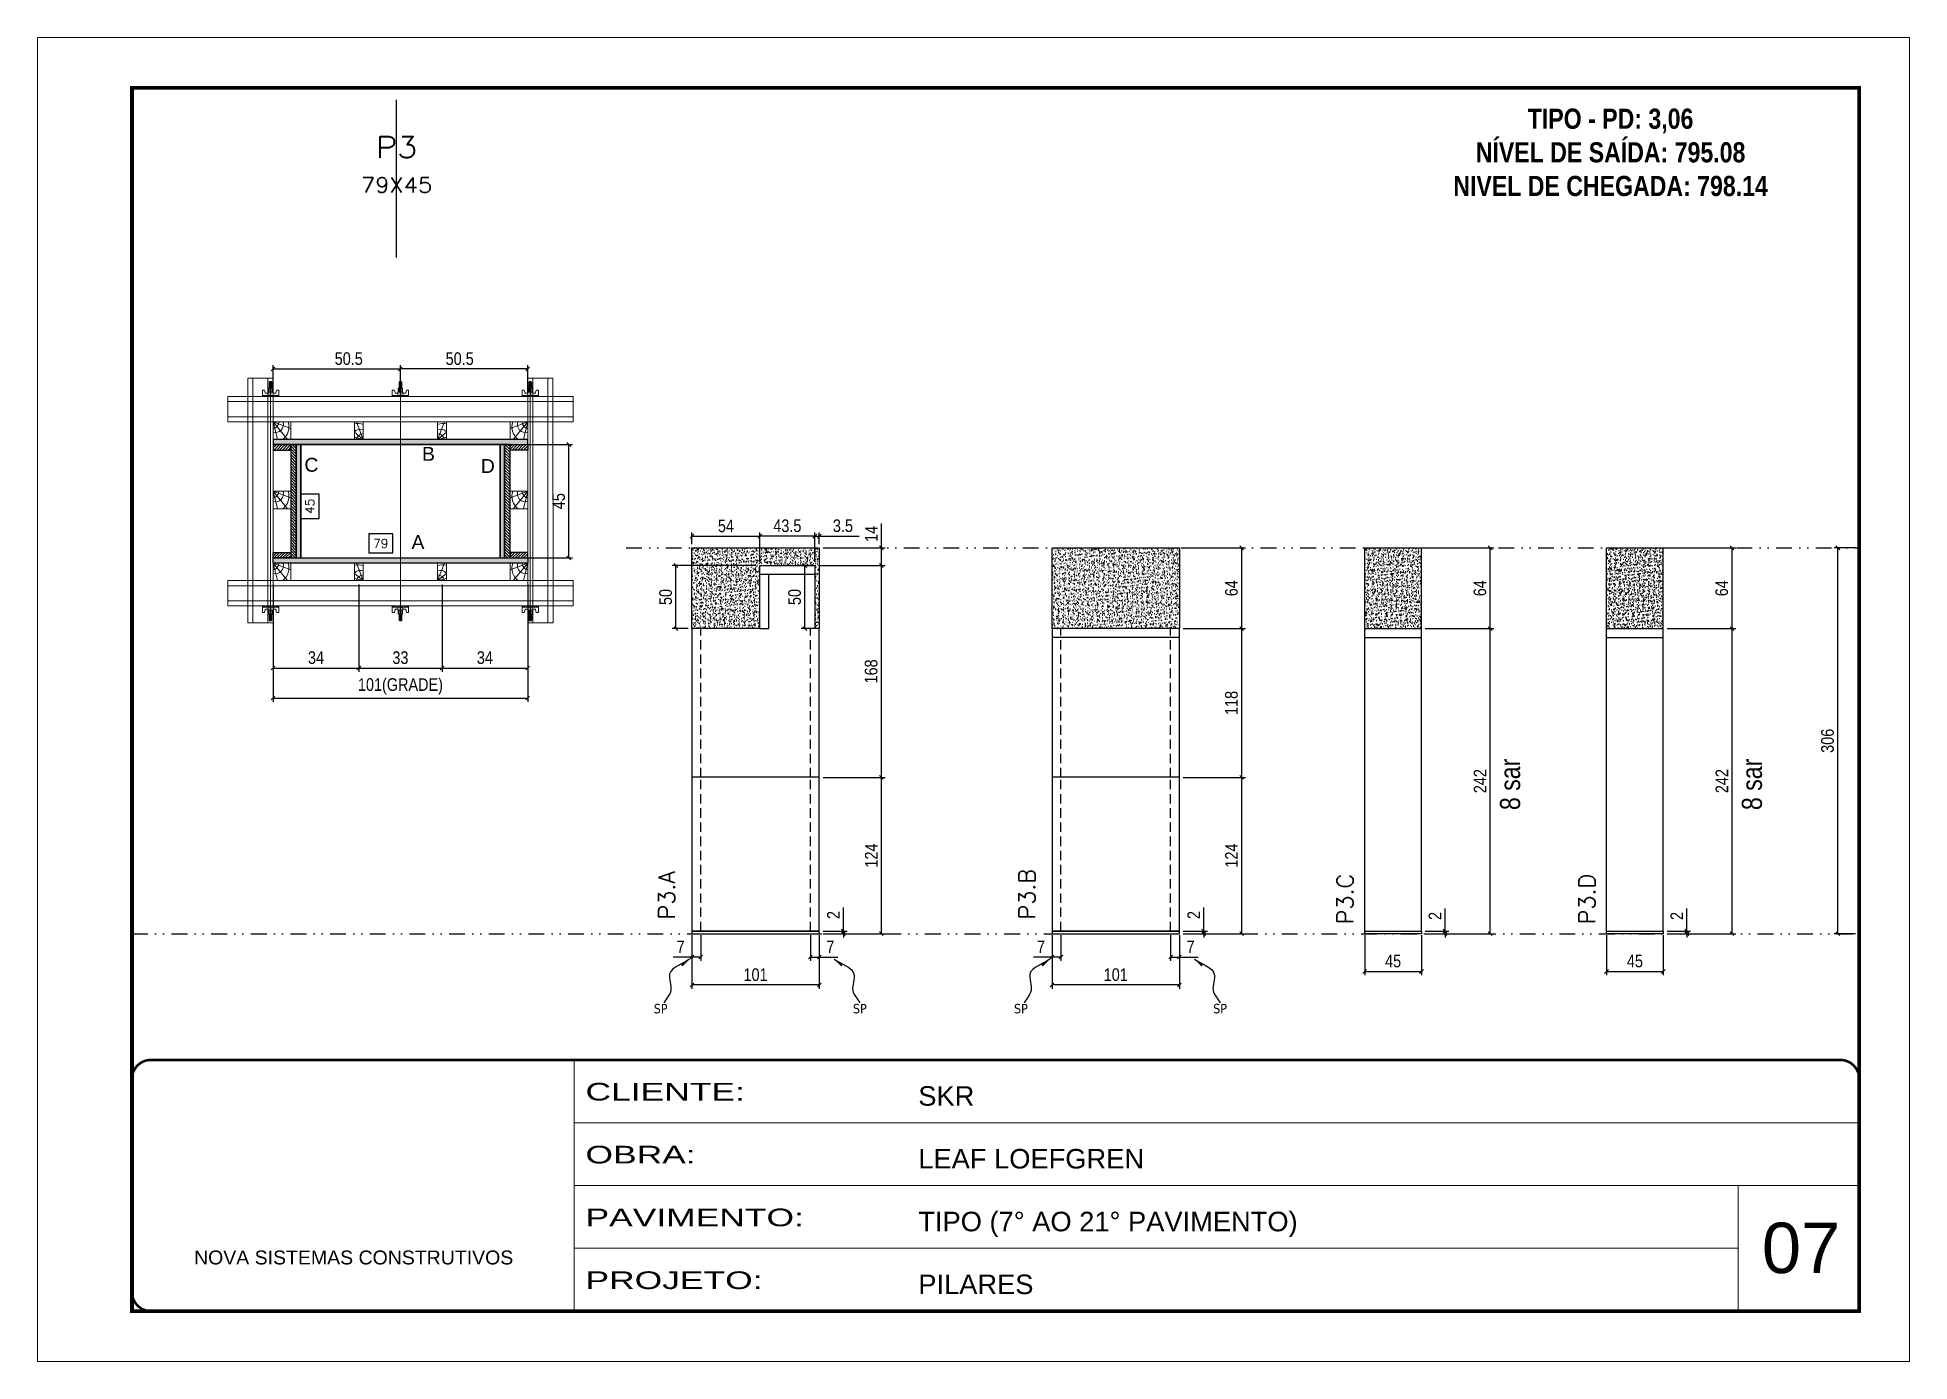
# Model space of a CAD drawing. Extents: x 14400 to 27878, y -21631 to 6985.
# Drawn here: x 17597 to 19082, y 4786 to 5836 of the extents above; entities that cross this region are included whole.
import ezdxf
from ezdxf.enums import TextEntityAlignment as Align

# ---------------------------------------------------------------- set-up
doc = ezdxf.new("R2010")
doc.units = 0
for name, pattern in [('CONTINUO', [0]), ('DASHED', [0.75, 0.5, -0.25]), ('DIVIDE2', [0.625, 0.25, -0.125, 0, -0.125, 0, -0.125]), ('HIDDEN', [0.375, 0.25, -0.125])]:
    doc.linetypes.add(name, pattern=pattern)
for name, color, linetype, lineweight in [('CARIMBO', 255, 'Continuous', 9), ('Folhas', 255, 'Continuous', 9), ('Hachura', 251, 'Continuous', 9), ('Madeira', 126, 'Continuous', 18), ('Perfil Metálico', 224, 'Continuous', 18), ('SARRAFO DE PRESSAO', 251, 'DASHED', 9), ('Texto Seção', 7, 'Continuous', 15)]:
    doc.layers.add(name, color=color, linetype=linetype, lineweight=lineweight)
for name, color, linetype in [('CHAPA', 1, 'Continuous'), ('COTA', 241, 'Continuous'), ('MEIO_PONT', 93, 'Continuous'), ('NOMENCLATURA', 7, 'Continuous'), ('Nível', 160, 'Continuous'), ('Painéis', 200, 'Continuous'), ('SARR_2.2x7', 40, 'Continuous'), ('SARRAFO', 251, 'Continuous'), ('Sarrafo de Pressão', 42, 'HIDDEN'), ('texto', 7, 'Continuous'), ('Texto de Titulo', 7, 'Continuous'), ('Texto Qtd Sarr', 242, 'Continuous'), ('TEXTO_GERAL', 7, 'Continuous')]:
    doc.layers.add(name, color=color, linetype=linetype)
doc.styles.add('ARIAL', font='arial.ttf')
doc.styles.add('ARIAL_NARROW', font='ARIALN.TTF', dxfattribs={"height": 0.2})
doc.styles.add('COTA TECNICA', font='techl___.ttf', dxfattribs={"height": 10})
doc.styles.add('COTA TECNICA 2X', font='techl___.ttf', dxfattribs={"height": 10})
doc.styles.add('COTA TECNICA-50', font='techl___.ttf', dxfattribs={"height": 10})
doc.styles.add('REGUA-120', font='ROMANS.shx', dxfattribs={"height": 15})
doc.styles.add('ROMANC', font='techb___.ttf', dxfattribs={"height": 2.5})
doc.styles.add('ROMANS', font='romans.shx')
doc.styles.get("Standard").update_dxf_attribs({"font": 'arial.ttf'})
doc.styles.add('Tecnologia', font='')
doc.styles.get('Tecnologia').set_extended_font_data('Forgotten Futurist')
doc.dimstyles.new('COTA PAINEL-50', dxfattribs={"dimtxt": 10, "dimasz": 3, "dimexe": 3, "dimexo": 3, "dimgap": 3, "dimtad": 1, "dimdec": 1, "dimzin": 12, "dimdsep": 46, "dimtxsty": 'COTA TECNICA-50', "dimblk1": 'OBLIQUE', "dimblk2": 'OBLIQUE', "dimsah": 1, "dimcen": 0.9, "dimclrd": 4, "dimclre": 4, "dimclrt": 240, "dimadec": 1, "dimazin": 3, "dimtfac": 1, "dimtdec": 1, "dimtmove": 0, "dimatfit": 3, "dimfxl": 1, "dimtolj": 1, "dimtzin": 12, "dimarcsym": 0})
doc.dimstyles.new('PAINEL', dxfattribs={"dimtxt": 10, "dimasz": 3, "dimexe": 3, "dimexo": 3, "dimgap": 3, "dimtad": 1, "dimdec": 1, "dimzin": 12, "dimdsep": 46, "dimtxsty": 'COTA TECNICA', "dimblk1": 'OBLIQUE', "dimblk2": 'OBLIQUE', "dimsah": 1, "dimcen": 0.9, "dimclrd": 4, "dimclre": 4, "dimclrt": 240, "dimadec": 1, "dimazin": 3, "dimtfac": 1, "dimtdec": 1, "dimtmove": 0, "dimatfit": 3, "dimfxl": 1, "dimtolj": 1, "dimtzin": 12, "dimarcsym": 0})
doc.dimstyles.new('SECAO PILAR', dxfattribs={"dimtxt": 10, "dimasz": 3, "dimexe": 3, "dimexo": 3, "dimgap": 3, "dimtad": 1, "dimdec": 1, "dimlfac": 0.5, "dimzin": 12, "dimdsep": 46, "dimtxsty": 'COTA TECNICA 2X', "dimblk1": 'OBLIQUE', "dimblk2": 'OBLIQUE', "dimsah": 1, "dimcen": 0.9, "dimclrd": 256, "dimclre": 256, "dimclrt": 256, "dimadec": 1, "dimazin": 3, "dimtfac": 1, "dimtdec": 1, "dimtmove": 0, "dimatfit": 3, "dimfxl": 1, "dimtolj": 1, "dimtzin": 12, "dimarcsym": 0})
doc.dimstyles.new('SECÇÃO 2', dxfattribs={"dimtxt": 7, "dimasz": 6, "dimexe": 0.18, "dimexo": 2, "dimgap": -4, "dimtad": 3, "dimdec": 1, "dimlfac": 0.5, "dimzin": 12, "dimdsep": 46, "dimtxsty": 'ROMANS', "dimblk": 'ARCHTICK', "dimcen": 0.09, "dimse1": 1, "dimse2": 1, "dimsd1": 1, "dimsd2": 1, "dimclrd": 180, "dimclre": 5, "dimclrt": 1, "dimadec": 0, "dimazin": 3, "dimtfac": 1, "dimtdec": 1, "dimtofl": 0, "dimtmove": 0, "dimatfit": 3, "dimldrblk": 'ARCHTICK', "dimfxl": 1, "dimtolj": 1, "dimtzin": 0, "dimarcsym": 0})
doc.dimstyles.get("Standard").update_dxf_attribs({"dimtxt": 0.18, "dimasz": 0.18, "dimexe": 0.18, "dimexo": 0.0625, "dimgap": 0.09, "dimtad": 0, "dimtih": 1, "dimtoh": 1, "dimdec": 4, "dimzin": 0, "dimdsep": 46, "dimtxsty": 'Standard', "dimcen": 0.09, "dimadec": 0, "dimazin": 0, "dimtfac": 1, "dimtdec": 4, "dimtofl": 0, "dimtmove": 0, "dimatfit": 3, "dimfxl": 1, "dimtolj": 1, "dimtzin": 0, "dimarcsym": 0})

msp = doc.modelspace()

# ---------------------------------------------------------------- texts
at = {"layer": 'CARIMBO', "style": 'ARIAL'}
msp.add_text('07', height=40, dxfattribs=at).set_placement((18964.828, 4856.296))
at = {"layer": 'NOMENCLATURA', "style": 'ARIAL_NARROW'}
for p in [(18773.058, 5223.467), (18964.867, 5223.467)]:
    msp.add_text('8 sar', height=16, rotation=90, dxfattribs=at).set_placement(p)
at = {"layer": 'NOMENCLATURA', "color": 2, "insert": (18844.806, 5779.737), "char_height": 16, "attachment_point": 2, "style": 'ROMANC'}
msp.add_mtext_dynamic_manual_height_columns('TIPO - PD: 3,06\\PNÍVEL DE SAÍDA: 795.08\\PNIVEL DE CHEGADA: 798.14', width=432.35115, gutter_width=1, heights=[0], dxfattribs=at)
at = {"layer": 'texto', "color": 0, "char_height": 7.5, "attachment_point": 5}
for insert in [(18091.284, 5065.944), (18249.309, 5065.944), (18377.061, 5065.944), (18535.085, 5065.944)]:
    msp.add_mtext('{\\fTahoma|b0|i0|c0|p34;\\C4;SP}', dxfattribs=dict(at, insert=insert))
at = {"layer": 'Texto Seção', "char_height": 13, "width": 285.32988, "attachment_point": 7, "rotation": 90, "style": 'REGUA-120'}
for s, insert in [('P3.A', (18102.59, 5136.687)), ('P3.B', (18388.367, 5136.687)), ('P3.C', (18640.735, 5132.847)), ('P3.D', (18832.544, 5132.847))]:
    msp.add_mtext(s, dxfattribs=dict(at, insert=insert))
at = {"layer": 'TEXTO_GERAL', "style": 'ARIAL'}
for s, p in [('B', (17907.158, 5505.944)), ('C', (17814.285, 5497.298)), ('D', (17954.233, 5496.292)), ('A', (17898.811, 5435.974))]:
    msp.add_text(s, height=11, dxfattribs=at).set_placement(p, align=Align.MIDDLE_CENTER)

# ---------------------------------------------------------------- blocks, each defined once
blk = doc.blocks.new('9999999999')
at = {"color": 30, "linetype": 'CONTINUO'}
for p, q in [((98564.6, 34230.2), (98564.6, 34429.4)), ((98564.6, 34379.6), (99584, 34379.6)), ((98564.6, 34329.8), (99488, 34329.8)), ((99584, 34329.8), (99488, 34329.8)), ((99488, 34329.8), (99488, 34230.2)), ((98564.6, 34280), (99488, 34280))]:
    blk.add_line(p, q, dxfattribs=at)
at = {"color": 30, "linetype": 'CONTINUO', "const_width": 2}
blk.add_lwpolyline([(99584, 34230.2), (99584, 34414.4, 0.414214), (99569, 34429.4), (98229, 34429.4, 0.414214), (98214, 34414.4), (98214, 34245.2, 0.414214), (98229, 34230.2), (99584, 34230.2)], format="xyb", dxfattribs=at)
at = {"layer": 'Folhas'}
blk.add_lwpolyline([(98139, 34190.2), (99624, 34190.2), (99624, 35240.2), (98139, 35240.2)], close=True, dxfattribs=at)
at = {"layer": 'Folhas', "color": 30, "const_width": 3}
blk.add_lwpolyline([(98214, 34230.2), (99584, 34230.2), (99584, 35200.2), (98214, 35200.2)], close=True, dxfattribs=at)
at = {"color": 7, "linetype": 'Continuous', "ltscale": 5, "style": 'ARIAL'}
for s, height, p in [('SKR', 15.48, (98837.7, 34393.1)), ('LEAF LOEFGREN', 15.483, (98837.7, 34343.3)), ('TIPO (7° AO 21° PAVIMENTO)', 15.483, (98837.7, 34293.5)), ('NOVA SISTEMAS CONSTRUTIVOS', 11.059, (98263.2, 34267.2)), ('PILARES', 15.48, (98837.7, 34243.7))]:
    blk.add_text(s, height=height, dxfattribs=at).set_placement(p)
at = {"layer": 'Folhas', "color": 7, "style": 'Tecnologia', "width": 1.5}
for s, p in [('CLIENTE:', (98573.7, 34397.2)), ('OBRA:', (98573.7, 34347.3)), ('PAVIMENTO:', (98573.7, 34297.5)), ('PROJETO:', (98573.7, 34247.7))]:
    blk.add_text(s, height=14, dxfattribs=at).set_placement(p)
blk = doc.blocks.new('titulo1')
at = {"layer": 'Defpoints', "color": 252, "linetype": 'HIDDEN', "ltscale": 2}
blk.add_line((0, 0), (0, 125), dxfattribs=at)
at = {"layer": 'Defpoints', "style": 'ROMANS', "oblique": 15}
blk.add_attdef('FOLHA', text='', height=10, dxfattribs=at).set_placement((0, 15.6), align=Align.MIDDLE_CENTER)
at = {"layer": 'Texto Qtd Sarr', "color": 3, "style": 'ROMANS', "oblique": 15}
for tag, height, p in [('TITULO', 17, (0, 71.4)), ('SEÇÃO', 12, (0, 41.5))]:
    blk.add_attdef(tag, text='', height=height, dxfattribs=at).set_placement(p, align=Align.MIDDLE_CENTER)
blk = doc.blocks.new('*D768')
at = {"layer": 'COTA', "color": 180, "lineweight": -2, "transparency": 16777216}
for p, q in [((17878.8, 5442.4), (17859.8, 5442.4)), ((17859.8, 5442.4), (17859.8, 5427.4)), ((17878.8, 5427.4), (17878.8, 5442.4)), ((17859.8, 5427.4), (17878.8, 5427.4))]:
    blk.add_line(p, q, dxfattribs=at)
at = {"layer": 'Defpoints', "color": 0, "transparency": 16777216}
for p in [(17805.9, 5423.4), (17963.9, 5423.4), (17963.9, 5423.4)]:
    blk.add_point(p, dxfattribs=at)
at = {"layer": 'COTA', "color": 1, "transparency": 16777216, "insert": (17869.3, 5434.9), "char_height": 7, "attachment_point": 5, "style": 'ROMANS'}
blk.add_mtext('\\A1;79', dxfattribs=at)
blk = doc.blocks.new('_ArchTick')
at = {"color": 0, "linetype": 'ByBlock', "const_width": 0.15}
blk.add_lwpolyline([(-0.5, -0.5), (0.5, 0.5)], dxfattribs=at)
blk = doc.blocks.new('*D769')
at = {"layer": 'COTA', "color": 180, "lineweight": -2, "transparency": 16777216}
for p, q in [((17820.5, 5474.1), (17805.5, 5474.1)), ((17805.5, 5474.1), (17805.5, 5454.7)), ((17820.5, 5454.7), (17820.5, 5474.1)), ((17805.5, 5454.7), (17820.5, 5454.7))]:
    blk.add_line(p, q, dxfattribs=at)
at = {"layer": 'Defpoints', "color": 0, "transparency": 16777216}
for p in [(17805.9, 5513.4), (17824.5, 5513.4), (17805.9, 5423.4)]:
    blk.add_point(p, dxfattribs=at)
at = {"layer": 'COTA', "color": 1, "transparency": 16777216, "insert": (17813, 5464.4), "char_height": 7, "attachment_point": 5, "rotation": 90, "style": 'ROMANS'}
blk.add_mtext('\\A1;45', dxfattribs=at)
blk = doc.blocks.new('_Oblique')
at = {"color": 0, "linetype": 'ByBlock', "lineweight": -2}
blk.add_line((-0.5, -0.5), (0.5, 0.5), dxfattribs=at)
blk = doc.blocks.new('*D789')
at = {"layer": 'COTA', "lineweight": -2, "transparency": 16777216}
for p, q in [((17970.5, 5513.4), (18021.5, 5513.4)), ((18018.5, 5423.4), (18018.5, 5513.4)), ((17970.5, 5423.4), (18021.5, 5423.4))]:
    blk.add_line(p, q, dxfattribs=at)
at = {"layer": 'Defpoints', "color": 0, "transparency": 16777216}
for p in [(17967.5, 5513.4), (18018.5, 5513.4), (17967.5, 5423.4)]:
    blk.add_point(p, dxfattribs=at)
at = {"layer": 'COTA', "lineweight": -2, "transparency": 16777216, "xscale": 3, "yscale": 3, "zscale": 3}
for p, rotation in [((18018.5, 5513.4), 90), ((18018.5, 5423.4), 270)]:
    blk.add_blockref('_Oblique', p, dxfattribs=dict(at, rotation=rotation))
at = {"layer": 'COTA', "transparency": 16777216, "insert": (18010.4, 5468.4), "char_height": 10, "attachment_point": 5, "rotation": 90, "style": 'COTA TECNICA 2X'}
blk.add_mtext('\\A1;45', dxfattribs=at)
blk = doc.blocks.new('*D770')
at = {"layer": 'COTA', "lineweight": -2, "transparency": 16777216}
for p, q in [((17783.9, 5402.4), (17783.9, 5309.3)), ((17985.9, 5402.4), (17985.9, 5309.3)), ((17783.9, 5312.3), (17985.9, 5312.3))]:
    blk.add_line(p, q, dxfattribs=at)
at = {"layer": 'Defpoints', "color": 0, "transparency": 16777216}
for p in [(17783.9, 5405.4), (17985.9, 5405.4), (17985.9, 5312.3)]:
    blk.add_point(p, dxfattribs=at)
at = {"layer": 'COTA', "lineweight": -2, "transparency": 16777216, "xscale": 3, "yscale": 3, "zscale": 3, "rotation": 180}
blk.add_blockref('_Oblique', (17783.9, 5312.3), dxfattribs=at)
at = {"layer": 'COTA', "lineweight": -2, "transparency": 16777216, "xscale": 3, "yscale": 3, "zscale": 3}
blk.add_blockref('_Oblique', (17985.9, 5312.3), dxfattribs=at)
at = {"layer": 'COTA', "transparency": 16777216, "insert": (17884.9, 5321.5), "char_height": 10, "attachment_point": 5, "style": 'COTA TECNICA 2X'}
blk.add_mtext('\\A1;101(GRADE)', dxfattribs=at)
blk = doc.blocks.new('*D771')
at = {"layer": 'COTA', "lineweight": -2, "transparency": 16777216}
for p, q in [((17917.9, 5402.4), (17917.9, 5333.1)), ((17985.9, 5402.4), (17985.9, 5333.1)), ((17917.9, 5336.1), (17985.9, 5336.1))]:
    blk.add_line(p, q, dxfattribs=at)
at = {"layer": 'Defpoints', "color": 0, "transparency": 16777216}
for p in [(17917.9, 5405.4), (17985.9, 5405.4), (17985.9, 5336.1)]:
    blk.add_point(p, dxfattribs=at)
at = {"layer": 'COTA', "lineweight": -2, "transparency": 16777216, "xscale": 3, "yscale": 3, "zscale": 3, "rotation": 180}
blk.add_blockref('_Oblique', (17917.9, 5336.1), dxfattribs=at)
at = {"layer": 'COTA', "lineweight": -2, "transparency": 16777216, "xscale": 3, "yscale": 3, "zscale": 3}
blk.add_blockref('_Oblique', (17985.9, 5336.1), dxfattribs=at)
at = {"layer": 'COTA', "transparency": 16777216, "insert": (17951.9, 5344.3), "char_height": 10, "attachment_point": 5, "style": 'COTA TECNICA 2X'}
blk.add_mtext('\\A1;34', dxfattribs=at)
blk = doc.blocks.new('*D772')
at = {"layer": 'COTA', "lineweight": -2, "transparency": 16777216}
for p, q in [((17783.9, 5402.4), (17783.9, 5333.1)), ((17851.9, 5402.4), (17851.9, 5333.1)), ((17783.9, 5336.1), (17851.9, 5336.1))]:
    blk.add_line(p, q, dxfattribs=at)
at = {"layer": 'Defpoints', "color": 0, "transparency": 16777216}
for p in [(17783.9, 5405.4), (17851.9, 5405.4), (17851.9, 5336.1)]:
    blk.add_point(p, dxfattribs=at)
at = {"layer": 'COTA', "lineweight": -2, "transparency": 16777216, "xscale": 3, "yscale": 3, "zscale": 3, "rotation": 180}
blk.add_blockref('_Oblique', (17783.9, 5336.1), dxfattribs=at)
at = {"layer": 'COTA', "lineweight": -2, "transparency": 16777216, "xscale": 3, "yscale": 3, "zscale": 3}
blk.add_blockref('_Oblique', (17851.9, 5336.1), dxfattribs=at)
at = {"layer": 'COTA', "transparency": 16777216, "insert": (17817.9, 5344.3), "char_height": 10, "attachment_point": 5, "style": 'COTA TECNICA 2X'}
blk.add_mtext('\\A1;34', dxfattribs=at)
blk = doc.blocks.new('*D773')
at = {"layer": 'COTA', "lineweight": -2, "transparency": 16777216}
for p, q in [((17851.9, 5402.4), (17851.9, 5333.1)), ((17917.9, 5402.4), (17917.9, 5333.1)), ((17851.9, 5336.1), (17917.9, 5336.1))]:
    blk.add_line(p, q, dxfattribs=at)
at = {"layer": 'Defpoints', "color": 0, "transparency": 16777216}
for p in [(17851.9, 5405.4), (17917.9, 5405.4), (17917.9, 5336.1)]:
    blk.add_point(p, dxfattribs=at)
at = {"layer": 'COTA', "lineweight": -2, "transparency": 16777216, "xscale": 3, "yscale": 3, "zscale": 3, "rotation": 180}
blk.add_blockref('_Oblique', (17851.9, 5336.1), dxfattribs=at)
at = {"layer": 'COTA', "lineweight": -2, "transparency": 16777216, "xscale": 3, "yscale": 3, "zscale": 3}
blk.add_blockref('_Oblique', (17917.9, 5336.1), dxfattribs=at)
at = {"layer": 'COTA', "transparency": 16777216, "insert": (17884.9, 5344.3), "char_height": 10, "attachment_point": 5, "style": 'COTA TECNICA 2X'}
blk.add_mtext('\\A1;33', dxfattribs=at)
blk = doc.blocks.new('*D774')
at = {"layer": 'COTA', "lineweight": -2, "transparency": 16777216}
for p, q in [((17783.9, 5554.4), (17783.9, 5576.3)), ((17783.9, 5573.3), (17884.9, 5573.3)), ((17884.9, 5554.4), (17884.9, 5576.3))]:
    blk.add_line(p, q, dxfattribs=at)
at = {"layer": 'Defpoints', "color": 0, "transparency": 16777216}
for p in [(17884.9, 5573.3), (17783.9, 5551.4), (17884.9, 5551.4)]:
    blk.add_point(p, dxfattribs=at)
at = {"layer": 'COTA', "lineweight": -2, "transparency": 16777216, "xscale": 3, "yscale": 3, "zscale": 3, "rotation": 180}
blk.add_blockref('_Oblique', (17783.9, 5573.3), dxfattribs=at)
at = {"layer": 'COTA', "lineweight": -2, "transparency": 16777216, "xscale": 3, "yscale": 3, "zscale": 3}
blk.add_blockref('_Oblique', (17884.9, 5573.3), dxfattribs=at)
at = {"layer": 'COTA', "transparency": 16777216, "insert": (17843.9, 5581.4), "char_height": 10, "attachment_point": 5, "style": 'COTA TECNICA 2X'}
blk.add_mtext('\\A1;50.5', dxfattribs=at)
blk = doc.blocks.new('*D775')
at = {"layer": 'COTA', "lineweight": -2, "transparency": 16777216}
for p, q in [((17884.9, 5554.4), (17884.9, 5576.3)), ((17985.9, 5573.3), (17884.9, 5573.3)), ((17985.9, 5554.4), (17985.9, 5576.3))]:
    blk.add_line(p, q, dxfattribs=at)
at = {"layer": 'Defpoints', "color": 0, "transparency": 16777216}
for p in [(17884.9, 5573.3), (17884.9, 5551.4), (17985.9, 5551.4)]:
    blk.add_point(p, dxfattribs=at)
at = {"layer": 'COTA', "lineweight": -2, "transparency": 16777216, "xscale": 3, "yscale": 3, "zscale": 3, "rotation": 180}
blk.add_blockref('_Oblique', (17884.9, 5573.3), dxfattribs=at)
at = {"layer": 'COTA', "lineweight": -2, "transparency": 16777216, "xscale": 3, "yscale": 3, "zscale": 3}
blk.add_blockref('_Oblique', (17985.9, 5573.3), dxfattribs=at)
at = {"layer": 'COTA', "transparency": 16777216, "insert": (17931.9, 5581.4), "char_height": 10, "attachment_point": 5, "style": 'COTA TECNICA 2X'}
blk.add_mtext('\\A1;50.5', dxfattribs=at)
blk = doc.blocks.new('C')
at = {"layer": 'Hachura', "color": 0}
for p, q in [((0, 3.22), (0, -3.22)), ((0.45, 3.22), (0, 3.22)), ((0.46, 3.16), (0, 3.16)), ((0.46, 3.05), (0, 3.05)), ((0.46, 2.88), (0, 2.88)), ((0, 2.75), (0, -1.16)), ((0.46, 2.65), (0, 2.65)), ((0.46, 2.23), (0, 2.23)), ((0.46, 1.51), (0, 1.51)), ((0.39, 0.49), (0.17, 0.49)), ((0.45, -3.23), (0.45, 3.22)), ((0.45, 3.22), (2.58, 3.22)), ((1.74, 0.97), (0.45, 0.97)), ((1.45, 0.1), (0.45, 0.1)), ((1.35, 1.94), (1.35, 0.96)), ((2.58, 2.39), (1.47, 2.09)), ((1.74, -0.97), (1.74, 0.97)), ((1.74, 0.97), (1.74, 0.84)), ((1.74, 0.97), (1.74, 0.84)), ((1.74, 0.84), (3.35, 0.84)), ((3.35, 0.45), (1.74, 0.45)), ((2.58, 3.22), (2.58, 2.39)), ((3.32, 0.84), (3.32, -0.84)), ((3.35, 0.84), (3.35, -0.84)), ((3.68, 0.45), (3.35, 0.45)), ((3.84, -0.52), (3.35, 0.45)), ((3.35, 0.06), (3.67, -0.57)), ((3.68, 0.45), (4.16, -0.52)), ((3.72, 0.5), (4.25, -0.57)), ((4.37, -0.55), (3.83, 0.53)), ((4.15, 0.45), (3.93, 0.45)), ((4.42, -0.52), (3.93, 0.45)), ((4.15, 0.45), (4.26, 0.45)), ((4.26, 0.45), (4.74, -0.52)), ((4.3, 0.5), (4.83, -0.57)), ((4.95, -0.55), (4.41, 0.53)), ((4.51, 0.45), (4.84, 0.45)), ((5, -0.52), (4.51, 0.45)), ((4.84, 0.45), (5.32, -0.52)), ((4.88, 0.5), (5.41, -0.57)), ((5.53, -0.55), (4.99, 0.53)), ((5.58, -0.52), (5.09, 0.45)), ((5.42, 0.45), (5.09, 0.45)), ((5.58, -0.52), (5.09, 0.45)), ((5.42, 0.45), (5.74, -0.19)), ((5.46, 0.5), (5.74, -0.07)), ((5.74, 0.19), (5.57, 0.53)), ((5.74, 0.32), (5.68, 0.45)), ((5.68, 0.45), (5.74, 0.45)), ((5.74, 0.45), (5.9, 0.29)), ((5.74, 0.45), (5.74, -0.52)), ((5.9, -0.36), (5.9, 0.29)), ((0.45, 0), (0, 0)), ((0.46, -1.52), (0, -1.52)), ((0.46, -2.23), (0, -2.23)), ((0.46, -2.65), (0, -2.65)), ((0.46, -2.88), (0, -2.88)), ((0.46, -3.05), (0, -3.05)), ((0.46, -3.16), (0, -3.16)), ((0, -3.22), (2.57, -3.22)), ((0.08, -0.48), (0.29, -0.48)), ((0.29, -0.48), (0.4, -0.48)), ((0.45, 0), (0.45, -0.97)), ((0.45, -0.16), (1.45, -0.16)), ((0.45, -0.65), (0.45, -0.32)), ((0.45, -3.23), (0.45, -0.65)), ((0.45, -0.97), (1.74, -0.97)), ((1.35, -1.94), (1.35, -0.97)), ((2.58, -2.39), (1.47, -2.1)), ((3.35, -0.32), (1.74, -0.32)), ((3.35, -0.84), (1.74, -0.84)), ((2.58, -3.23), (2.58, -2.39)), ((3.35, -0.07), (3.58, -0.52)), ((3.35, -0.52), (3.58, -0.52)), ((3.84, -0.52), (4.16, -0.52)), ((4.42, -0.52), (4.74, -0.52)), ((4.63, -0.52), (4.74, -0.52)), ((5, -0.52), (5.32, -0.52)), ((5.58, -0.52), (5.74, -0.52)), ((5.74, -0.52), (5.9, -0.36)), ((5.74, -0.52), (5.74, -0.52))]:
    blk.add_line(p, q, dxfattribs=at)
for centre, radius, start, end in [((1.52, 1.94), 0.161, 104.74356, 180), ((1.44, -0.03), 0.129, 272.69497, 87.30503), ((3.81, 0.39), 0.143, 25.56881, 154.43119), ((4.39, 0.39), 0.143, 25.56881, 154.43119), ((4.97, 0.39), 0.143, 25.56881, 154.43119), ((5.55, 0.39), 0.143, 25.56881, 154.43119), ((0.17, -0.37), 0.174, 221.74404, 317.85924), ((1.52, -1.94), 0.161, 180, 255.25644), ((3.71, -0.4), 0.174, 222.14076, 318.25596), ((4.29, -0.4), 0.174, 222.14076, 318.25596), ((4.87, -0.4), 0.174, 222.14076, 318.25596), ((5.45, -0.4), 0.174, 222.14076, 318.25596), ((5.61, -0.4), 0.174, 317.85924, 318.25596)]:
    blk.add_arc(centre, radius, start, end, dxfattribs=at)
blk = doc.blocks.new('PONTALETE')
at = {"layer": 'Madeira'}
for q in [(2.71, 7), (7, 5.76), (7, 1.74)]:
    blk.add_line((0, 0), q, dxfattribs=at)
blk.add_lwpolyline([(0, 0), (7, 0), (7, 7), (0, 7)], close=True, dxfattribs=at)
for centre, radius, start, end in [((2.04, 0.06), 6.23, 37.28179, 109.09128), ((1.09, 0.9), 3.19, 343.60304, 109.98471), ((-0.21, -0.78), 3.09, 14.63219, 86.0383)]:
    blk.add_arc(centre, radius, start, end, dxfattribs=at)
blk = doc.blocks.new('MEIO PONTALETE')
at = {"layer": 'Madeira'}
for q in [(2.71, 7), (3.5, 2.88), (3.5, 0.87)]:
    blk.add_line((0, 0), q, dxfattribs=at)
blk.add_lwpolyline([(0, 0), (3.5, 0), (3.5, 7), (0, 7)], close=True, dxfattribs=at)
for centre, radius, start, end in [((2.04, 0.06), 6.23, 76.44987, 109.09128), ((1.09, 0.9), 3.19, 40.90626, 109.98471), ((-0.21, -0.78), 3.09, 14.63219, 86.0383)]:
    blk.add_arc(centre, radius, start, end, dxfattribs=at)
blk = doc.blocks.new('*D790')
at = {"layer": 'COTA', "color": 4, "lineweight": -2, "transparency": 16777216}
for p, q in [((19039, 5431.4), (19022.1, 5431.4)), ((19025.1, 5125.4), (19025.1, 5431.4)), ((19039, 5125.4), (19022.1, 5125.4))]:
    blk.add_line(p, q, dxfattribs=at)
at = {"layer": 'Defpoints', "color": 0, "transparency": 16777216}
for p in [(19025.1, 5431.4), (19042, 5431.4), (19042, 5125.4)]:
    blk.add_point(p, dxfattribs=at)
at = {"layer": 'COTA', "color": 4, "lineweight": -2, "transparency": 16777216, "xscale": 3, "yscale": 3, "zscale": 3}
for p, rotation in [((19025.1, 5431.4), 90), ((19025.1, 5125.4), 270)]:
    blk.add_blockref('_Oblique', p, dxfattribs=dict(at, rotation=rotation))
at = {"layer": 'COTA', "color": 240, "transparency": 16777216, "insert": (19016.9, 5278.4), "char_height": 10, "attachment_point": 5, "rotation": 90, "style": 'COTA TECNICA'}
blk.add_mtext('\\A1;306', dxfattribs=at)
blk = doc.blocks.new('*D767')
at = {"layer": 'COTA', "color": 4, "lineweight": -2, "transparency": 16777216}
for p, q in [((18116.1, 5124.4), (18116.1, 5081.8)), ((18217.1, 5124.4), (18217.1, 5081.8)), ((18217.1, 5084.8), (18116.1, 5084.8))]:
    blk.add_line(p, q, dxfattribs=at)
at = {"layer": 'Defpoints', "color": 0, "transparency": 16777216}
for p in [(18116.1, 5127.4), (18217.1, 5127.4), (18116.1, 5084.8)]:
    blk.add_point(p, dxfattribs=at)
at = {"layer": 'COTA', "color": 4, "lineweight": -2, "transparency": 16777216, "xscale": 3, "yscale": 3, "zscale": 3, "rotation": 180}
blk.add_blockref('_Oblique', (18116.1, 5084.8), dxfattribs=at)
at = {"layer": 'COTA', "color": 4, "lineweight": -2, "transparency": 16777216, "xscale": 3, "yscale": 3, "zscale": 3}
blk.add_blockref('_Oblique', (18217.1, 5084.8), dxfattribs=at)
at = {"layer": 'COTA', "color": 240, "transparency": 16777216, "insert": (18166.6, 5092.9), "char_height": 10, "attachment_point": 5, "style": 'COTA TECNICA'}
blk.add_mtext('\\A1;101', dxfattribs=at)
blk = doc.blocks.new('*D764')
at = {"layer": 'COTA', "color": 4, "lineweight": -2, "transparency": 16777216}
for p, q in [((18210.1, 5124.4), (18210.1, 5103.9)), ((18217.1, 5122.4), (18217.1, 5103.9)), ((18210.1, 5106.9), (18217.1, 5106.9)), ((18217.1, 5106.9), (18231.8, 5106.9))]:
    blk.add_line(p, q, dxfattribs=at)
at = {"layer": 'Defpoints', "color": 0, "transparency": 16777216}
for p in [(18210.1, 5127.4), (18217.1, 5125.4), (18217.1, 5106.9)]:
    blk.add_point(p, dxfattribs=at)
at = {"layer": 'COTA', "color": 4, "lineweight": -2, "transparency": 16777216, "xscale": 3, "yscale": 3, "zscale": 3, "rotation": 180}
blk.add_blockref('_Oblique', (18210.1, 5106.9), dxfattribs=at)
at = {"layer": 'COTA', "color": 4, "lineweight": -2, "transparency": 16777216, "xscale": 3, "yscale": 3, "zscale": 3}
blk.add_blockref('_Oblique', (18217.1, 5106.9), dxfattribs=at)
at = {"layer": 'COTA', "color": 240, "transparency": 16777216, "insert": (18225.9, 5115), "char_height": 10, "attachment_point": 5, "style": 'COTA TECNICA-50'}
blk.add_mtext('\\A1;7', dxfattribs=at)
blk = doc.blocks.new('*D765')
at = {"layer": 'COTA', "color": 4, "lineweight": -2, "transparency": 16777216}
for p, q in [((18123.1, 5124.4), (18123.1, 5103.9)), ((18116.1, 5122.4), (18116.1, 5103.9)), ((18116.1, 5106.9), (18101.3, 5106.9)), ((18123.1, 5106.9), (18116.1, 5106.9))]:
    blk.add_line(p, q, dxfattribs=at)
at = {"layer": 'Defpoints', "color": 0, "transparency": 16777216}
for p in [(18116.1, 5125.4), (18123.1, 5127.4), (18116.1, 5106.9)]:
    blk.add_point(p, dxfattribs=at)
at = {"layer": 'COTA', "color": 4, "lineweight": -2, "transparency": 16777216, "xscale": 3, "yscale": 3, "zscale": 3, "rotation": 180}
blk.add_blockref('_Oblique', (18116.1, 5106.9), dxfattribs=at)
at = {"layer": 'COTA', "color": 4, "lineweight": -2, "transparency": 16777216, "xscale": 3, "yscale": 3, "zscale": 3}
blk.add_blockref('_Oblique', (18123.1, 5106.9), dxfattribs=at)
at = {"layer": 'COTA', "color": 240, "transparency": 16777216, "insert": (18107.2, 5115), "char_height": 10, "attachment_point": 5, "style": 'COTA TECNICA-50'}
blk.add_mtext('\\A1;7', dxfattribs=at)
blk = doc.blocks.new('*D786')
at = {"layer": 'COTA', "color": 4, "linetype": 'ByBlock', "lineweight": -2, "transparency": 16777216}
for p, q in [((18220.1, 5249.4), (18269.4, 5249.4)), ((18266.4, 5125.4), (18266.4, 5249.4)), ((18220.1, 5125.4), (18269.4, 5125.4))]:
    blk.add_line(p, q, dxfattribs=at)
at = {"layer": 'Defpoints', "color": 0, "linetype": 'ByBlock', "transparency": 16777216}
for p in [(18217.1, 5249.4), (18266.4, 5249.4), (18217.1, 5125.4)]:
    blk.add_point(p, dxfattribs=at)
at = {"layer": 'COTA', "color": 4, "linetype": 'ByBlock', "lineweight": -2, "transparency": 16777216, "xscale": 3, "yscale": 3, "zscale": 3}
for p, rotation in [((18266.4, 5249.4), 90), ((18266.4, 5125.4), 270)]:
    blk.add_blockref('_Oblique', p, dxfattribs=dict(at, rotation=rotation))
at = {"layer": 'COTA', "color": 240, "linetype": 'ByBlock', "transparency": 16777216, "insert": (18258.4, 5187.4), "char_height": 10, "attachment_point": 5, "rotation": 90, "style": 'COTA TECNICA'}
blk.add_mtext('\\A1;124', dxfattribs=at)
blk = doc.blocks.new('*D766')
at = {"layer": 'COTA', "color": 4, "lineweight": -2, "transparency": 16777216}
for p, q in [((18236.3, 5127.4), (18236.3, 5146.2)), ((18220.1, 5127.4), (18239.3, 5127.4)), ((18220.1, 5125.4), (18239.3, 5125.4)), ((18236.3, 5125.4), (18236.3, 5127.4)), ((18236.3, 5125.4), (18236.3, 5122.4))]:
    blk.add_line(p, q, dxfattribs=at)
at = {"layer": 'Defpoints', "color": 0, "transparency": 16777216}
for p in [(18217.1, 5127.4), (18217.1, 5125.4), (18236.3, 5125.4)]:
    blk.add_point(p, dxfattribs=at)
at = {"layer": 'COTA', "color": 4, "lineweight": -2, "transparency": 16777216, "xscale": 3, "yscale": 3, "zscale": 3}
for p, rotation in [((18236.3, 5127.4), 270), ((18236.3, 5125.4), 90)]:
    blk.add_blockref('_Oblique', p, dxfattribs=dict(at, rotation=rotation))
at = {"layer": 'COTA', "color": 240, "transparency": 16777216, "insert": (18228.3, 5140.2), "char_height": 10, "attachment_point": 5, "rotation": 90, "style": 'COTA TECNICA-50'}
blk.add_mtext('\\A1;2', dxfattribs=at)
blk = doc.blocks.new('*D787')
at = {"layer": 'COTA', "color": 4, "linetype": 'ByBlock', "lineweight": -2, "transparency": 16777216}
for p, q in [((18220.1, 5249.4), (18269.4, 5249.4)), ((18266.4, 5125.4), (18266.4, 5249.4)), ((18220.1, 5125.4), (18269.4, 5125.4))]:
    blk.add_line(p, q, dxfattribs=at)
at = {"layer": 'Defpoints', "color": 0, "linetype": 'ByBlock', "transparency": 16777216}
for p in [(18217.1, 5249.4), (18266.4, 5249.4), (18217.1, 5125.4)]:
    blk.add_point(p, dxfattribs=at)
at = {"layer": 'COTA', "color": 4, "linetype": 'ByBlock', "lineweight": -2, "transparency": 16777216, "xscale": 3, "yscale": 3, "zscale": 3}
for p, rotation in [((18266.4, 5249.4), 90), ((18266.4, 5125.4), 270)]:
    blk.add_blockref('_Oblique', p, dxfattribs=dict(at, rotation=rotation))
at = {"layer": 'COTA', "color": 240, "linetype": 'ByBlock', "transparency": 16777216, "insert": (18258.4, 5187.4), "char_height": 10, "attachment_point": 5, "rotation": 90, "style": 'COTA TECNICA'}
blk.add_mtext('\\A1;124', dxfattribs=at)
blk = doc.blocks.new('*D795')
at = {"layer": 'COTA', "color": 4, "lineweight": -2, "transparency": 16777216}
for p, q in [((18266.4, 5431.4), (18266.4, 5450.6)), ((18220.1, 5431.4), (18269.4, 5431.4)), ((18266.4, 5417.4), (18266.4, 5431.4)), ((18216.6, 5417.4), (18269.4, 5417.4))]:
    blk.add_line(p, q, dxfattribs=at)
at = {"layer": 'Defpoints', "color": 0, "transparency": 16777216}
for p in [(18217.1, 5431.4), (18266.4, 5431.4), (18213.6, 5417.4)]:
    blk.add_point(p, dxfattribs=at)
at = {"layer": 'COTA', "color": 4, "lineweight": -2, "transparency": 16777216, "xscale": 3, "yscale": 3, "zscale": 3}
for p, rotation in [((18266.4, 5431.4), 90), ((18266.4, 5417.4), 270)]:
    blk.add_blockref('_Oblique', p, dxfattribs=dict(at, rotation=rotation))
at = {"layer": 'COTA', "color": 240, "transparency": 16777216, "insert": (18258.4, 5442.5), "char_height": 10, "attachment_point": 5, "rotation": 90, "style": 'COTA TECNICA'}
blk.add_mtext('\\A1;14', dxfattribs=at)
blk = doc.blocks.new('*D788')
at = {"layer": 'COTA', "color": 4, "lineweight": -2, "transparency": 16777216}
for p, q in [((18216.6, 5417.4), (18269.4, 5417.4)), ((18266.4, 5249.4), (18266.4, 5417.4)), ((18220.1, 5249.4), (18269.4, 5249.4))]:
    blk.add_line(p, q, dxfattribs=at)
at = {"layer": 'Defpoints', "color": 0, "transparency": 16777216}
for p in [(18213.6, 5417.4), (18266.4, 5417.4), (18217.1, 5249.4)]:
    blk.add_point(p, dxfattribs=at)
at = {"layer": 'COTA', "color": 4, "lineweight": -2, "transparency": 16777216, "xscale": 3, "yscale": 3, "zscale": 3}
for p, rotation in [((18266.4, 5417.4), 90), ((18266.4, 5249.4), 270)]:
    blk.add_blockref('_Oblique', p, dxfattribs=dict(at, rotation=rotation))
at = {"layer": 'COTA', "color": 240, "transparency": 16777216, "insert": (18258.3, 5333.4), "char_height": 10, "attachment_point": 5, "rotation": 90, "style": 'COTA TECNICA'}
blk.add_mtext('\\A1;168', dxfattribs=at)
blk = doc.blocks.new('*D776')
at = {"layer": 'COTA', "color": 4, "lineweight": -2, "transparency": 16777216}
for p, q in [((18401.8, 5124.4), (18401.8, 5081.8)), ((18502.8, 5124.4), (18502.8, 5081.8)), ((18502.8, 5084.8), (18401.8, 5084.8))]:
    blk.add_line(p, q, dxfattribs=at)
at = {"layer": 'Defpoints', "color": 0, "transparency": 16777216}
for p in [(18401.8, 5127.4), (18502.8, 5127.4), (18401.8, 5084.8)]:
    blk.add_point(p, dxfattribs=at)
at = {"layer": 'COTA', "color": 4, "lineweight": -2, "transparency": 16777216, "xscale": 3, "yscale": 3, "zscale": 3, "rotation": 180}
blk.add_blockref('_Oblique', (18401.8, 5084.8), dxfattribs=at)
at = {"layer": 'COTA', "color": 4, "lineweight": -2, "transparency": 16777216, "xscale": 3, "yscale": 3, "zscale": 3}
blk.add_blockref('_Oblique', (18502.8, 5084.8), dxfattribs=at)
at = {"layer": 'COTA', "color": 240, "transparency": 16777216, "insert": (18452.3, 5092.9), "char_height": 10, "attachment_point": 5, "style": 'COTA TECNICA'}
blk.add_mtext('\\A1;101', dxfattribs=at)
blk = doc.blocks.new('*D777')
at = {"layer": 'COTA', "color": 4, "lineweight": -2, "transparency": 16777216}
for p, q in [((18495.8, 5124.4), (18495.8, 5103.9)), ((18502.8, 5122.4), (18502.8, 5103.9)), ((18495.8, 5106.9), (18502.8, 5106.9)), ((18502.8, 5106.9), (18517.6, 5106.9))]:
    blk.add_line(p, q, dxfattribs=at)
at = {"layer": 'Defpoints', "color": 0, "transparency": 16777216}
for p in [(18495.8, 5127.4), (18502.8, 5125.4), (18502.8, 5106.9)]:
    blk.add_point(p, dxfattribs=at)
at = {"layer": 'COTA', "color": 4, "lineweight": -2, "transparency": 16777216, "xscale": 3, "yscale": 3, "zscale": 3, "rotation": 180}
blk.add_blockref('_Oblique', (18495.8, 5106.9), dxfattribs=at)
at = {"layer": 'COTA', "color": 4, "lineweight": -2, "transparency": 16777216, "xscale": 3, "yscale": 3, "zscale": 3}
blk.add_blockref('_Oblique', (18502.8, 5106.9), dxfattribs=at)
at = {"layer": 'COTA', "color": 240, "transparency": 16777216, "insert": (18511.7, 5115), "char_height": 10, "attachment_point": 5, "style": 'COTA TECNICA-50'}
blk.add_mtext('\\A1;7', dxfattribs=at)
blk = doc.blocks.new('*D778')
at = {"layer": 'COTA', "color": 4, "lineweight": -2, "transparency": 16777216}
for p, q in [((18408.8, 5124.4), (18408.8, 5103.9)), ((18401.8, 5122.4), (18401.8, 5103.9)), ((18401.8, 5106.9), (18387.1, 5106.9)), ((18408.8, 5106.9), (18401.8, 5106.9))]:
    blk.add_line(p, q, dxfattribs=at)
at = {"layer": 'Defpoints', "color": 0, "transparency": 16777216}
for p in [(18401.8, 5125.4), (18408.8, 5127.4), (18401.8, 5106.9)]:
    blk.add_point(p, dxfattribs=at)
at = {"layer": 'COTA', "color": 4, "lineweight": -2, "transparency": 16777216, "xscale": 3, "yscale": 3, "zscale": 3, "rotation": 180}
blk.add_blockref('_Oblique', (18401.8, 5106.9), dxfattribs=at)
at = {"layer": 'COTA', "color": 4, "lineweight": -2, "transparency": 16777216, "xscale": 3, "yscale": 3, "zscale": 3}
blk.add_blockref('_Oblique', (18408.8, 5106.9), dxfattribs=at)
at = {"layer": 'COTA', "color": 240, "transparency": 16777216, "insert": (18393, 5115), "char_height": 10, "attachment_point": 5, "style": 'COTA TECNICA-50'}
blk.add_mtext('\\A1;7', dxfattribs=at)
blk = doc.blocks.new('*D791')
at = {"layer": 'COTA', "color": 4, "linetype": 'ByBlock', "lineweight": -2, "transparency": 16777216}
for p, q in [((18505.8, 5249.4), (18555.2, 5249.4)), ((18552.2, 5125.4), (18552.2, 5249.4)), ((18505.8, 5125.4), (18555.2, 5125.4))]:
    blk.add_line(p, q, dxfattribs=at)
at = {"layer": 'Defpoints', "color": 0, "linetype": 'ByBlock', "transparency": 16777216}
for p in [(18502.8, 5249.4), (18552.2, 5249.4), (18502.8, 5125.4)]:
    blk.add_point(p, dxfattribs=at)
at = {"layer": 'COTA', "color": 4, "linetype": 'ByBlock', "lineweight": -2, "transparency": 16777216, "xscale": 3, "yscale": 3, "zscale": 3}
for p, rotation in [((18552.2, 5249.4), 90), ((18552.2, 5125.4), 270)]:
    blk.add_blockref('_Oblique', p, dxfattribs=dict(at, rotation=rotation))
at = {"layer": 'COTA', "color": 240, "linetype": 'ByBlock', "transparency": 16777216, "insert": (18544.1, 5187.4), "char_height": 10, "attachment_point": 5, "rotation": 90, "style": 'COTA TECNICA'}
blk.add_mtext('\\A1;124', dxfattribs=at)
blk = doc.blocks.new('*D779')
at = {"layer": 'COTA', "color": 4, "lineweight": -2, "transparency": 16777216}
for p, q in [((18522.1, 5127.4), (18522.1, 5146.2)), ((18505.8, 5127.4), (18525.1, 5127.4)), ((18505.8, 5125.4), (18525.1, 5125.4)), ((18522.1, 5125.4), (18522.1, 5127.4)), ((18522.1, 5125.4), (18522.1, 5122.4))]:
    blk.add_line(p, q, dxfattribs=at)
at = {"layer": 'Defpoints', "color": 0, "transparency": 16777216}
for p in [(18502.8, 5127.4), (18502.8, 5125.4), (18522.1, 5125.4)]:
    blk.add_point(p, dxfattribs=at)
at = {"layer": 'COTA', "color": 4, "lineweight": -2, "transparency": 16777216, "xscale": 3, "yscale": 3, "zscale": 3}
for p, rotation in [((18522.1, 5127.4), 270), ((18522.1, 5125.4), 90)]:
    blk.add_blockref('_Oblique', p, dxfattribs=dict(at, rotation=rotation))
at = {"layer": 'COTA', "color": 240, "transparency": 16777216, "insert": (18514.1, 5140.2), "char_height": 10, "attachment_point": 5, "rotation": 90, "style": 'COTA TECNICA-50'}
blk.add_mtext('\\A1;2', dxfattribs=at)
blk = doc.blocks.new('*D792')
at = {"layer": 'COTA', "color": 4, "linetype": 'ByBlock', "lineweight": -2, "transparency": 16777216}
for p, q in [((18505.8, 5249.4), (18555.2, 5249.4)), ((18552.2, 5125.4), (18552.2, 5249.4)), ((18505.8, 5125.4), (18555.2, 5125.4))]:
    blk.add_line(p, q, dxfattribs=at)
at = {"layer": 'Defpoints', "color": 0, "linetype": 'ByBlock', "transparency": 16777216}
for p in [(18502.8, 5249.4), (18552.2, 5249.4), (18502.8, 5125.4)]:
    blk.add_point(p, dxfattribs=at)
at = {"layer": 'COTA', "color": 4, "linetype": 'ByBlock', "lineweight": -2, "transparency": 16777216, "xscale": 3, "yscale": 3, "zscale": 3}
for p, rotation in [((18552.2, 5249.4), 90), ((18552.2, 5125.4), 270)]:
    blk.add_blockref('_Oblique', p, dxfattribs=dict(at, rotation=rotation))
at = {"layer": 'COTA', "color": 240, "linetype": 'ByBlock', "transparency": 16777216, "insert": (18544.1, 5187.4), "char_height": 10, "attachment_point": 5, "rotation": 90, "style": 'COTA TECNICA'}
blk.add_mtext('\\A1;124', dxfattribs=at)
blk = doc.blocks.new('*D793')
at = {"layer": 'COTA', "color": 4, "lineweight": -2, "transparency": 16777216}
for p, q in [((18505.8, 5431.4), (18555.2, 5431.4)), ((18552.2, 5367.4), (18552.2, 5431.4)), ((18505.8, 5367.4), (18555.2, 5367.4))]:
    blk.add_line(p, q, dxfattribs=at)
at = {"layer": 'Defpoints', "color": 0, "transparency": 16777216}
for p in [(18502.8, 5431.4), (18552.2, 5431.4), (18502.8, 5367.4)]:
    blk.add_point(p, dxfattribs=at)
at = {"layer": 'COTA', "color": 4, "lineweight": -2, "transparency": 16777216, "xscale": 3, "yscale": 3, "zscale": 3}
for p, rotation in [((18552.2, 5431.4), 90), ((18552.2, 5367.4), 270)]:
    blk.add_blockref('_Oblique', p, dxfattribs=dict(at, rotation=rotation))
at = {"layer": 'COTA', "color": 240, "transparency": 16777216, "insert": (18544.1, 5399.4), "char_height": 10, "attachment_point": 5, "rotation": 90, "style": 'COTA TECNICA'}
blk.add_mtext('\\A1;64', dxfattribs=at)
blk = doc.blocks.new('*D794')
at = {"layer": 'COTA', "color": 4, "lineweight": -2, "transparency": 16777216}
for p, q in [((18505.8, 5367.4), (18555.2, 5367.4)), ((18552.2, 5249.4), (18552.2, 5367.4)), ((18505.8, 5249.4), (18555.2, 5249.4))]:
    blk.add_line(p, q, dxfattribs=at)
at = {"layer": 'Defpoints', "color": 0, "transparency": 16777216}
for p in [(18502.8, 5367.4), (18552.2, 5367.4), (18502.8, 5249.4)]:
    blk.add_point(p, dxfattribs=at)
at = {"layer": 'COTA', "color": 4, "lineweight": -2, "transparency": 16777216, "xscale": 3, "yscale": 3, "zscale": 3}
for p, rotation in [((18552.2, 5367.4), 90), ((18552.2, 5249.4), 270)]:
    blk.add_blockref('_Oblique', p, dxfattribs=dict(at, rotation=rotation))
at = {"layer": 'COTA', "color": 240, "transparency": 16777216, "insert": (18544.1, 5308.4), "char_height": 10, "attachment_point": 5, "rotation": 90, "style": 'COTA TECNICA'}
blk.add_mtext('\\A1;118', dxfattribs=at)
blk = doc.blocks.new('*D780')
at = {"layer": 'COTA', "color": 4, "lineweight": -2, "transparency": 16777216}
for p, q in [((18649.8, 5124.4), (18649.8, 5092.5)), ((18694.8, 5124.4), (18694.8, 5092.5)), ((18649.8, 5095.5), (18694.8, 5095.5))]:
    blk.add_line(p, q, dxfattribs=at)
at = {"layer": 'Defpoints', "color": 0, "transparency": 16777216}
for p in [(18649.8, 5127.4), (18694.8, 5127.4), (18694.8, 5095.5)]:
    blk.add_point(p, dxfattribs=at)
at = {"layer": 'COTA', "color": 4, "lineweight": -2, "transparency": 16777216, "xscale": 3, "yscale": 3, "zscale": 3, "rotation": 180}
blk.add_blockref('_Oblique', (18649.8, 5095.5), dxfattribs=at)
at = {"layer": 'COTA', "color": 4, "lineweight": -2, "transparency": 16777216, "xscale": 3, "yscale": 3, "zscale": 3}
blk.add_blockref('_Oblique', (18694.8, 5095.5), dxfattribs=at)
at = {"layer": 'COTA', "color": 240, "transparency": 16777216, "insert": (18672.3, 5103.7), "char_height": 10, "attachment_point": 5, "style": 'COTA TECNICA'}
blk.add_mtext('\\A1;45', dxfattribs=at)
blk = doc.blocks.new('*D781')
at = {"layer": 'COTA', "color": 4, "lineweight": -2, "transparency": 16777216}
for p, q in [((18713.5, 5127.4), (18713.5, 5145.5)), ((18697.8, 5127.4), (18716.5, 5127.4)), ((18697.8, 5125.4), (18716.5, 5125.4)), ((18713.5, 5125.4), (18713.5, 5127.4)), ((18713.5, 5125.4), (18713.5, 5122.4))]:
    blk.add_line(p, q, dxfattribs=at)
at = {"layer": 'Defpoints', "color": 0, "transparency": 16777216}
for p in [(18694.8, 5127.4), (18694.8, 5125.4), (18713.5, 5127.4)]:
    blk.add_point(p, dxfattribs=at)
at = {"layer": 'COTA', "color": 4, "lineweight": -2, "transparency": 16777216, "xscale": 3, "yscale": 3, "zscale": 3}
for p, rotation in [((18713.5, 5127.4), 270), ((18713.5, 5125.4), 90)]:
    blk.add_blockref('_Oblique', p, dxfattribs=dict(at, rotation=rotation))
at = {"layer": 'COTA', "color": 240, "transparency": 16777216, "insert": (18705.5, 5139.5), "char_height": 10, "attachment_point": 5, "rotation": 90, "style": 'COTA TECNICA-50'}
blk.add_mtext('\\A1;2', dxfattribs=at)
blk = doc.blocks.new('*D782')
at = {"layer": 'COTA', "color": 4, "lineweight": -2, "transparency": 16777216}
for p, q in [((18697.8, 5367.4), (18752.3, 5367.4)), ((18749.3, 5125.4), (18749.3, 5367.4)), ((18697.8, 5125.4), (18752.3, 5125.4))]:
    blk.add_line(p, q, dxfattribs=at)
at = {"layer": 'Defpoints', "color": 0, "transparency": 16777216}
for p in [(18694.8, 5367.4), (18749.3, 5367.4), (18694.8, 5125.4)]:
    blk.add_point(p, dxfattribs=at)
at = {"layer": 'COTA', "color": 4, "lineweight": -2, "transparency": 16777216, "xscale": 3, "yscale": 3, "zscale": 3}
for p, rotation in [((18749.3, 5367.4), 90), ((18749.3, 5125.4), 270)]:
    blk.add_blockref('_Oblique', p, dxfattribs=dict(at, rotation=rotation))
at = {"layer": 'COTA', "color": 240, "transparency": 16777216, "insert": (18741.3, 5246.4), "char_height": 10, "attachment_point": 5, "rotation": 90, "style": 'COTA TECNICA'}
blk.add_mtext('\\A1;242', dxfattribs=at)
blk = doc.blocks.new('*D783')
at = {"layer": 'COTA', "color": 4, "lineweight": -2, "transparency": 16777216}
for p, q in [((18841.6, 5124.4), (18841.6, 5092.5)), ((18886.6, 5124.4), (18886.6, 5092.5)), ((18841.6, 5095.5), (18886.6, 5095.5))]:
    blk.add_line(p, q, dxfattribs=at)
at = {"layer": 'Defpoints', "color": 0, "transparency": 16777216}
for p in [(18841.6, 5127.4), (18886.6, 5127.4), (18886.6, 5095.5)]:
    blk.add_point(p, dxfattribs=at)
at = {"layer": 'COTA', "color": 4, "lineweight": -2, "transparency": 16777216, "xscale": 3, "yscale": 3, "zscale": 3, "rotation": 180}
blk.add_blockref('_Oblique', (18841.6, 5095.5), dxfattribs=at)
at = {"layer": 'COTA', "color": 4, "lineweight": -2, "transparency": 16777216, "xscale": 3, "yscale": 3, "zscale": 3}
blk.add_blockref('_Oblique', (18886.6, 5095.5), dxfattribs=at)
at = {"layer": 'COTA', "color": 240, "transparency": 16777216, "insert": (18864.1, 5103.7), "char_height": 10, "attachment_point": 5, "style": 'COTA TECNICA'}
blk.add_mtext('\\A1;45', dxfattribs=at)
blk = doc.blocks.new('*D784')
at = {"layer": 'COTA', "color": 4, "lineweight": -2, "transparency": 16777216}
for p, q in [((18905.3, 5127.4), (18905.3, 5145.5)), ((18889.6, 5127.4), (18908.3, 5127.4)), ((18889.6, 5125.4), (18908.3, 5125.4)), ((18905.3, 5125.4), (18905.3, 5127.4)), ((18905.3, 5125.4), (18905.3, 5122.4))]:
    blk.add_line(p, q, dxfattribs=at)
at = {"layer": 'Defpoints', "color": 0, "transparency": 16777216}
for p in [(18886.6, 5127.4), (18886.6, 5125.4), (18905.3, 5127.4)]:
    blk.add_point(p, dxfattribs=at)
at = {"layer": 'COTA', "color": 4, "lineweight": -2, "transparency": 16777216, "xscale": 3, "yscale": 3, "zscale": 3}
for p, rotation in [((18905.3, 5127.4), 270), ((18905.3, 5125.4), 90)]:
    blk.add_blockref('_Oblique', p, dxfattribs=dict(at, rotation=rotation))
at = {"layer": 'COTA', "color": 240, "transparency": 16777216, "insert": (18897.3, 5139.5), "char_height": 10, "attachment_point": 5, "rotation": 90, "style": 'COTA TECNICA-50'}
blk.add_mtext('\\A1;2', dxfattribs=at)
blk = doc.blocks.new('*D785')
at = {"layer": 'COTA', "color": 4, "lineweight": -2, "transparency": 16777216}
for p, q in [((18889.6, 5367.4), (18944.2, 5367.4)), ((18941.2, 5125.4), (18941.2, 5367.4)), ((18889.6, 5125.4), (18944.2, 5125.4))]:
    blk.add_line(p, q, dxfattribs=at)
at = {"layer": 'Defpoints', "color": 0, "transparency": 16777216}
for p in [(18886.6, 5367.4), (18941.2, 5367.4), (18886.6, 5125.4)]:
    blk.add_point(p, dxfattribs=at)
at = {"layer": 'COTA', "color": 4, "lineweight": -2, "transparency": 16777216, "xscale": 3, "yscale": 3, "zscale": 3}
for p, rotation in [((18941.2, 5367.4), 90), ((18941.2, 5125.4), 270)]:
    blk.add_blockref('_Oblique', p, dxfattribs=dict(at, rotation=rotation))
at = {"layer": 'COTA', "color": 240, "transparency": 16777216, "insert": (18933.1, 5246.4), "char_height": 10, "attachment_point": 5, "rotation": 90, "style": 'COTA TECNICA'}
blk.add_mtext('\\A1;242', dxfattribs=at)
blk = doc.blocks.new('*D932')
at = {"layer": 'COTA', "color": 4, "lineweight": -2, "transparency": 16777216}
for p, q in [((18697.8, 5431.4), (18752.3, 5431.4)), ((18749.3, 5367.4), (18749.3, 5431.4)), ((18697.8, 5367.4), (18752.3, 5367.4))]:
    blk.add_line(p, q, dxfattribs=at)
at = {"layer": 'Defpoints', "color": 0, "transparency": 16777216}
for p in [(18694.8, 5431.4), (18749.3, 5431.4), (18694.8, 5367.4)]:
    blk.add_point(p, dxfattribs=at)
at = {"layer": 'COTA', "color": 4, "lineweight": -2, "transparency": 16777216, "xscale": 3, "yscale": 3, "zscale": 3}
for p, rotation in [((18749.3, 5431.4), 90), ((18749.3, 5367.4), 270)]:
    blk.add_blockref('_Oblique', p, dxfattribs=dict(at, rotation=rotation))
at = {"layer": 'COTA', "color": 240, "transparency": 16777216, "insert": (18741.2, 5399.4), "char_height": 10, "attachment_point": 5, "rotation": 90, "style": 'COTA TECNICA'}
blk.add_mtext('\\A1;64', dxfattribs=at)
blk = doc.blocks.new('*D933')
at = {"layer": 'COTA', "color": 4, "lineweight": -2, "transparency": 16777216}
for p, q in [((18889.6, 5431.4), (18944.2, 5431.4)), ((18941.2, 5367.4), (18941.2, 5431.4)), ((18889.6, 5367.4), (18944.2, 5367.4))]:
    blk.add_line(p, q, dxfattribs=at)
at = {"layer": 'Defpoints', "color": 0, "transparency": 16777216}
for p in [(18886.6, 5431.4), (18941.2, 5431.4), (18886.6, 5367.4)]:
    blk.add_point(p, dxfattribs=at)
at = {"layer": 'COTA', "color": 4, "lineweight": -2, "transparency": 16777216, "xscale": 3, "yscale": 3, "zscale": 3}
for p, rotation in [((18941.2, 5431.4), 90), ((18941.2, 5367.4), 270)]:
    blk.add_blockref('_Oblique', p, dxfattribs=dict(at, rotation=rotation))
at = {"layer": 'COTA', "color": 240, "transparency": 16777216, "insert": (18933, 5399.4), "char_height": 10, "attachment_point": 5, "rotation": 90, "style": 'COTA TECNICA'}
blk.add_mtext('\\A1;64', dxfattribs=at)
blk = doc.blocks.new('*D2803')
at = {"layer": 'COTA', "color": 4, "lineweight": -2, "transparency": 16777216}
for p, q in [((18167.1, 5417.4), (18100.4, 5417.4)), ((18103.4, 5367.4), (18103.4, 5417.4)), ((18113.1, 5367.4), (18100.4, 5367.4))]:
    blk.add_line(p, q, dxfattribs=at)
at = {"layer": 'Defpoints', "color": 0, "transparency": 16777216}
for p in [(18103.4, 5417.4), (18170.1, 5417.4), (18116.1, 5367.4)]:
    blk.add_point(p, dxfattribs=at)
at = {"layer": 'COTA', "color": 4, "lineweight": -2, "transparency": 16777216, "xscale": 3, "yscale": 3, "zscale": 3}
for p, rotation in [((18103.4, 5417.4), 90), ((18103.4, 5367.4), 270)]:
    blk.add_blockref('_Oblique', p, dxfattribs=dict(at, rotation=rotation))
at = {"layer": 'COTA', "color": 240, "transparency": 16777216, "insert": (18095.3, 5392.4), "char_height": 10, "attachment_point": 5, "rotation": 90, "style": 'COTA TECNICA'}
blk.add_mtext('\\A1;50', dxfattribs=at)
blk = doc.blocks.new('*D2804')
at = {"layer": 'COTA', "color": 4, "lineweight": -2, "transparency": 16777216}
for p, q in [((18116.1, 5434.4), (18116.1, 5443.7)), ((18116.1, 5440.7), (18170.1, 5440.7)), ((18170.1, 5420.4), (18170.1, 5443.7))]:
    blk.add_line(p, q, dxfattribs=at)
at = {"layer": 'Defpoints', "color": 0, "transparency": 16777216}
for p in [(18170.1, 5440.7), (18116.1, 5431.4), (18170.1, 5417.4)]:
    blk.add_point(p, dxfattribs=at)
at = {"layer": 'COTA', "color": 4, "lineweight": -2, "transparency": 16777216, "xscale": 3, "yscale": 3, "zscale": 3, "rotation": 180}
blk.add_blockref('_Oblique', (18116.1, 5440.7), dxfattribs=at)
at = {"layer": 'COTA', "color": 4, "lineweight": -2, "transparency": 16777216, "xscale": 3, "yscale": 3, "zscale": 3}
blk.add_blockref('_Oblique', (18170.1, 5440.7), dxfattribs=at)
at = {"layer": 'COTA', "color": 240, "transparency": 16777216, "insert": (18143.1, 5448.8), "char_height": 10, "attachment_point": 5, "style": 'COTA TECNICA'}
blk.add_mtext('\\A1;54', dxfattribs=at)
blk = doc.blocks.new('*D2805')
at = {"layer": 'COTA', "color": 4, "lineweight": -2, "transparency": 16777216}
for p, q in [((18170.1, 5420.4), (18170.1, 5443.7)), ((18213.6, 5440.7), (18170.1, 5440.7)), ((18213.6, 5420.4), (18213.6, 5443.7))]:
    blk.add_line(p, q, dxfattribs=at)
at = {"layer": 'Defpoints', "color": 0, "transparency": 16777216}
for p in [(18170.1, 5440.7), (18170.1, 5417.4), (18213.6, 5417.4)]:
    blk.add_point(p, dxfattribs=at)
at = {"layer": 'COTA', "color": 4, "lineweight": -2, "transparency": 16777216, "xscale": 3, "yscale": 3, "zscale": 3, "rotation": 180}
blk.add_blockref('_Oblique', (18170.1, 5440.7), dxfattribs=at)
at = {"layer": 'COTA', "color": 4, "lineweight": -2, "transparency": 16777216, "xscale": 3, "yscale": 3, "zscale": 3}
blk.add_blockref('_Oblique', (18213.6, 5440.7), dxfattribs=at)
at = {"layer": 'COTA', "color": 240, "transparency": 16777216, "insert": (18191.8, 5448.9), "char_height": 10, "attachment_point": 5, "style": 'COTA TECNICA'}
blk.add_mtext('\\A1;43.5', dxfattribs=at)
blk = doc.blocks.new('*D2806')
at = {"layer": 'COTA', "color": 4, "lineweight": -2, "transparency": 16777216}
for p, q in [((18213.6, 5440.7), (18210.6, 5440.7)), ((18213.6, 5420.4), (18213.6, 5443.7)), ((18213.6, 5440.7), (18217.1, 5440.7)), ((18217.1, 5434.4), (18217.1, 5443.7)), ((18217.1, 5440.7), (18248.7, 5440.7))]:
    blk.add_line(p, q, dxfattribs=at)
at = {"layer": 'Defpoints', "color": 0, "transparency": 16777216}
for p in [(18217.1, 5440.7), (18217.1, 5431.4), (18213.6, 5417.4)]:
    blk.add_point(p, dxfattribs=at)
at = {"layer": 'COTA', "color": 4, "lineweight": -2, "transparency": 16777216, "xscale": 3, "yscale": 3, "zscale": 3}
blk.add_blockref('_Oblique', (18213.6, 5440.7), dxfattribs=at)
at = {"layer": 'COTA', "color": 4, "lineweight": -2, "transparency": 16777216, "xscale": 3, "yscale": 3, "zscale": 3, "rotation": 180}
blk.add_blockref('_Oblique', (18217.1, 5440.7), dxfattribs=at)
at = {"layer": 'COTA', "color": 240, "transparency": 16777216, "insert": (18235.9, 5448.9), "char_height": 10, "attachment_point": 5, "style": 'COTA TECNICA'}
blk.add_mtext('\\A1;3.5', dxfattribs=at)
blk = doc.blocks.new('*D3165')
at = {"layer": 'COTA', "color": 4, "lineweight": -2, "transparency": 16777216}
for p, q in [((18210.6, 5417.4), (18202.7, 5417.4)), ((18205.7, 5367.4), (18205.7, 5417.4)), ((18210.6, 5367.4), (18202.7, 5367.4))]:
    blk.add_line(p, q, dxfattribs=at)
at = {"layer": 'Defpoints', "color": 0, "transparency": 16777216}
for p in [(18205.7, 5417.4), (18213.6, 5417.4), (18213.6, 5367.4)]:
    blk.add_point(p, dxfattribs=at)
at = {"layer": 'COTA', "color": 4, "lineweight": -2, "transparency": 16777216, "xscale": 3, "yscale": 3, "zscale": 3}
for p, rotation in [((18205.7, 5417.4), 90), ((18205.7, 5367.4), 270)]:
    blk.add_blockref('_Oblique', p, dxfattribs=dict(at, rotation=rotation))
at = {"layer": 'COTA', "color": 240, "transparency": 16777216, "insert": (18197.6, 5392.4), "char_height": 10, "attachment_point": 5, "rotation": 90, "style": 'COTA TECNICA'}
blk.add_mtext('\\A1;50', dxfattribs=at)

# ---------------------------------------------------------------- dimensions: what is measured, and where the dimension line sits
at = {"layer": 'COTA'}
for base, p1, p2, dimstyle, picture, middle in [((17884.887, 5573.298), (17783.894, 5551.395), (17884.887, 5551.395), 'SECAO PILAR', '*D774', (17843.892, 5573.298)), ((17963.894, 5423.395), (17805.894, 5423.395), (17963.894, 5423.395), 'SECÇÃO 2', '*D768', (17869.28, 5423.395))]:
    dim = msp.add_linear_dim(base=base, p1=p1, p2=p2, dimstyle=dimstyle, dxfattribs=at)
    dim.commit()
    dim.dimension.update_dxf_attribs({"geometry": picture, "text_midpoint": middle, "dimtype": 160})
for base, p1, p2, angle, dimstyle, picture, middle in [((17884.887, 5573.298), (17985.894, 5551.395), (17884.887, 5551.395), 180, 'SECAO PILAR', '*D775', (17931.892, 5573.298)), ((17824.487, 5513.395), (17805.894, 5423.395), (17805.894, 5513.395), 90, 'SECÇÃO 2', '*D769', (17824.487, 5464.395)), ((18236.319, 5125.435), (18217.061, 5127.435), (18217.061, 5125.435), 90, 'COTA PAINEL-50', '*D766', (18236.319, 5140.182)), ((18522.096, 5125.435), (18502.838, 5127.435), (18502.838, 5125.435), 90, 'COTA PAINEL-50', '*D779', (18522.096, 5140.182)), ((18713.477, 5127.435), (18694.776, 5125.435), (18694.776, 5127.435), 90, 'COTA PAINEL-50', '*D781', (18713.477, 5139.491)), ((18905.286, 5127.435), (18886.585, 5125.435), (18886.585, 5127.435), 90, 'COTA PAINEL-50', '*D784', (18905.286, 5139.491))]:
    dim = msp.add_linear_dim(base=base, p1=p1, p2=p2, angle=angle, dimstyle=dimstyle, dxfattribs=at)
    dim.commit()
    dim.dimension.update_dxf_attribs({"geometry": picture, "text_midpoint": middle, "dimtype": 160})
for base, p1, p2, angle, dimstyle, picture, middle in [((18018.532, 5513.395), (17967.494, 5423.395), (17967.494, 5513.395), 90, 'SECAO PILAR', '*D789', (18010.422, 5468.395)), ((18266.428, 5431.435), (18213.561, 5417.435), (18217.061, 5431.435), 90, 'PAINEL', '*D795', (18258.355, 5442.494)), ((18552.205, 5431.435), (18502.838, 5367.435), (18502.838, 5431.435), 90, 'PAINEL', '*D793', (18544.103, 5399.435)), ((18749.343, 5431.435), (18694.776, 5367.435), (18694.776, 5431.435), 90, 'PAINEL', '*D932', (18741.24, 5399.435)), ((18941.151, 5431.435), (18886.585, 5367.435), (18886.585, 5431.435), 90, 'PAINEL', '*D933', (18933.049, 5399.435)), ((19025.132, 5431.435), (19041.967, 5125.435), (19041.967, 5431.435), 90, 'PAINEL', '*D790', (19016.913, 5278.435)), ((18103.396, 5417.435), (18116.061, 5367.435), (18170.061, 5417.435), 90, 'PAINEL', '*D2803', (18095.286, 5392.435)), ((18205.672, 5417.435), (18213.561, 5367.435), (18213.561, 5417.435), 90, 'PAINEL', '*D3165', (18197.563, 5392.435)), ((18266.428, 5417.435), (18217.061, 5249.435), (18213.561, 5417.435), 90, 'PAINEL', '*D788', (18258.304, 5333.435)), ((18552.205, 5367.435), (18502.838, 5249.435), (18502.838, 5367.435), 90, 'PAINEL', '*D794', (18544.11, 5308.435)), ((18116.061, 5106.925), (18123.061, 5127.435), (18116.061, 5125.435), 180, 'COTA PAINEL-50', '*D765', (18107.196, 5114.998)), ((18401.838, 5106.925), (18408.838, 5127.435), (18401.838, 5125.435), 180, 'COTA PAINEL-50', '*D778', (18392.972, 5114.998))]:
    dim = msp.add_linear_dim(base=base, p1=p1, p2=p2, angle=angle, dimstyle=dimstyle, dxfattribs=at)
    dim.commit()
    dim.dimension.update_dxf_attribs({"geometry": picture, "text_midpoint": middle})
for base, p1, p2, dimstyle, picture, middle in [((18170.061, 5440.674), (18116.061, 5431.435), (18170.061, 5417.435), 'PAINEL', '*D2804', (18143.061, 5448.784)), ((18170.061, 5440.674), (18213.561, 5417.435), (18170.061, 5417.435), 'PAINEL', '*D2805', (18191.811, 5448.894)), ((18217.061, 5440.674), (18213.561, 5417.435), (18217.061, 5431.435), 'PAINEL', '*D2806', (18235.864, 5448.894)), ((17851.894, 5336.119), (17783.894, 5405.395), (17851.894, 5405.395), 'SECAO PILAR', '*D772', (17817.894, 5344.339)), ((17917.894, 5336.119), (17851.894, 5405.395), (17917.894, 5405.395), 'SECAO PILAR', '*D773', (17884.894, 5344.339)), ((17985.894, 5336.119), (17917.894, 5405.395), (17985.894, 5405.395), 'SECAO PILAR', '*D771', (17951.894, 5344.339)), ((18217.061, 5106.925), (18210.061, 5127.435), (18217.061, 5125.435), 'COTA PAINEL-50', '*D764', (18225.927, 5114.998)), ((18502.838, 5106.925), (18495.838, 5127.435), (18502.838, 5125.435), 'COTA PAINEL-50', '*D777', (18511.703, 5114.998))]:
    dim = msp.add_linear_dim(base=base, p1=p1, p2=p2, dimstyle=dimstyle, dxfattribs=at)
    dim.commit()
    dim.dimension.update_dxf_attribs({"geometry": picture, "text_midpoint": middle})
dim = msp.add_linear_dim(base=(17985.894, 5312.277), p1=(17783.894, 5405.395), p2=(17985.894, 5405.395), text='<>(GRADE)', dimstyle='SECAO PILAR', dxfattribs=at)
dim.commit()
dim.dimension.update_dxf_attribs({"geometry": '*D770', "text_midpoint": (17884.894, 5321.498)})
for base, p1, p2, angle, picture, middle in [((18749.343, 5367.435), (18694.776, 5125.435), (18694.776, 5367.435), 90, '*D782', (18741.269, 5246.435)), ((18941.151, 5367.435), (18886.585, 5125.435), (18886.585, 5367.435), 90, '*D785', (18933.078, 5246.435)), ((18116.061, 5084.757), (18217.061, 5127.435), (18116.061, 5127.435), 180, '*D767', (18166.561, 5092.86)), ((18401.838, 5084.757), (18502.838, 5127.435), (18401.838, 5127.435), 180, '*D776', (18452.338, 5092.86))]:
    dim = msp.add_linear_dim(base=base, p1=p1, p2=p2, angle=angle, dimstyle='PAINEL', override={"dimarcsym": 2}, dxfattribs=at)
    dim.commit()
    dim.dimension.update_dxf_attribs({"geometry": picture, "text_midpoint": middle})
at = {"layer": 'COTA', "linetype": 'ByBlock'}
for p1, p2, picture, middle in [((18217.061, 5125.435), (18217.061, 5249.435), '*D786', (18258.355, 5187.435)), ((18217.061, 5125.435), (18217.061, 5249.435), '*D787', (18258.355, 5187.435)), ((18502.838, 5125.435), (18502.838, 5249.435), '*D791', (18544.132, 5187.435)), ((18502.838, 5125.435), (18502.838, 5249.435), '*D792', (18544.132, 5187.435))]:
    dim = msp.add_aligned_dim(p1=p1, p2=p2, distance=-49.367, dimstyle='PAINEL', dxfattribs=at)
    dim.commit()
    dim.dimension.update_dxf_attribs({"geometry": picture, "text_midpoint": middle})
at = {"layer": 'COTA'}
for base, p1, p2, picture, middle in [((18694.776, 5095.541), (18649.776, 5127.435), (18694.776, 5127.435), '*D780', (18672.276, 5103.651)), ((18886.585, 5095.541), (18841.585, 5127.435), (18886.585, 5127.435), '*D783', (18864.085, 5103.651))]:
    dim = msp.add_linear_dim(base=base, p1=p1, p2=p2, dimstyle='PAINEL', override={"dimarcsym": 2}, dxfattribs=at)
    dim.commit()
    dim.dimension.update_dxf_attribs({"geometry": picture, "text_midpoint": middle})

# ---------------------------------------------------------------- hatches: boundary and pattern name
at = {"layer": 'COTA'}
h = msp.add_hatch(dxfattribs=at)
h.set_pattern_fill('AR-CONC', color=256, scale=0.03)
h.paths.add_polyline_path([(18170.061, 5417.435), (18213.561, 5417.435), (18213.561, 5367.435), (18217.061, 5367.435), (18217.061, 5431.435), (18116.061, 5431.435), (18116.061, 5367.435), (18170.061, 5367.435)])
h = msp.add_hatch(dxfattribs=at)
h.set_pattern_fill('AR-CONC', color=256, scale=0.03)
h.set_pattern_definition([(50, (1786.952, -32), (5.4655401, -0.4781726), [0.5715, -6.2865]), (355, (1786.952, -32), (-1.0573026, 5.7317054), [0.4572, -5.0292175]), (100.451445, (1787.4076, -32.04), (4.4082374, 5.2535326), [0.4857003, -5.3427073]), (46.1842, (1786.952, -30.476), (8.1323712, -1.2612698), [0.85725, -9.42975]), (96.63556, (1787.63, -30.581), (7.122124, 7.4227837), [0.7285507, -8.0140682]), (351.18415, (1786.952, -30.476), (7.122124, 7.4227837), [0.685799, -7.543792]), (21, (1787.714, -30.857), (4.5484317, -3.067956), [0.5715, -6.2865]), (326, (1787.714, -30.857), (1.8540609, 5.525639), [0.4572, -5.0292]), (71.451445, (1788.093, -31.1127), (6.4024926, 2.457683), [0.4857003, -5.3426981]), (37.5, (1786.9521, -32), (0.0926581, 2.53665117), [0, -4.96824, 0, -5.1054, 0, -5.04825]), (7.5, (1786.952, -32), (2.00458988, 3.00541724), [0, -2.91084, 0, -4.85394, 0, -1.92405]), (327.5, (1785.2529, -32), (4.06771786, -0.17186232), [0, -1.905, 0, -5.9436, 0, -7.8867]), (317.5, (1784.491, -32), (4.44387544, 0.7627947), [0, -2.4765, 0, -3.94716, 0, -5.6007])])
h.paths.add_polyline_path([(18401.838, 5431.435), (18401.838, 5367.435), (18502.838, 5367.435), (18502.838, 5431.435)])
at = {"layer": 'COTA', "linetype": 'ByBlock'}
h = msp.add_hatch(dxfattribs=at)
h.set_pattern_fill('AR-CONC', color=256, scale=0.03)
h.set_pattern_definition([(50, (1373.3437, 10360.176), (5.4655401, -0.4781726), [0.5715, -6.2865]), (355, (1373.3437, 10360.176), (-1.0573026, 5.7317054), [0.4572, -5.0292175]), (100.451445, (1373.799, 10360.136), (4.4082374, 5.2535326), [0.4857003, -5.3427073]), (46.1842, (1373.344, 10361.7), (8.1323712, -1.2612698), [0.85725, -9.42975]), (96.63556, (1374.021, 10361.595), (7.122124, 7.4227837), [0.7285507, -8.0140682]), (351.18415, (1373.344, 10361.7), (7.122124, 7.4227837), [0.685799, -7.543792]), (21, (1374.1057, 10361.319), (4.5484317, -3.067956), [0.5715, -6.2865]), (326, (1374.1057, 10361.319), (1.8540609, 5.525639), [0.4572, -5.0292]), (71.451445, (1374.4847, 10361.0633), (6.4024926, 2.457683), [0.4857003, -5.3426981]), (37.5, (1373.3437, 10360.176), (0.0926581, 2.53665117), [0, -4.96824, 0, -5.1054, 0, -5.04825]), (7.5, (1373.3437, 10360.176), (2.00458988, 3.00541724), [0, -2.91084, 0, -4.85394, 0, -1.92405]), (327.5, (1371.6444, 10360.176), (4.06771786, -0.17186232), [0, -1.905, 0, -5.9436, 0, -7.8867]), (317.5, (1370.8824, 10360.176), (4.44387544, 0.7627947), [0, -2.4765, 0, -3.94716, 0, -5.6007])])
h.paths.add_polyline_path([(18694.776, 5431.435), (18649.776, 5431.435), (18649.776, 5367.435), (18694.776, 5367.435)])
h = msp.add_hatch(dxfattribs=at)
h.set_pattern_fill('AR-CONC', color=256, scale=0.03)
h.set_pattern_definition([(50, (1569.1526, 10360.176), (5.4655401, -0.4781726), [0.5715, -6.2865]), (355, (1569.1526, 10360.176), (-1.0573026, 5.7317054), [0.4572, -5.0292175]), (100.451445, (1569.608, 10360.136), (4.4082374, 5.2535326), [0.4857003, -5.3427073]), (46.1842, (1569.1526, 10361.7), (8.1323712, -1.2612698), [0.85725, -9.42975]), (96.63556, (1569.83, 10361.595), (7.122124, 7.4227837), [0.7285507, -8.0140682]), (351.18415, (1569.1526, 10361.7), (7.122124, 7.4227837), [0.685799, -7.543792]), (21, (1569.9146, 10361.319), (4.5484317, -3.067956), [0.5715, -6.2865]), (326, (1569.9146, 10361.319), (1.8540609, 5.525639), [0.4572, -5.0292]), (71.451445, (1570.2936, 10361.0633), (6.4024926, 2.457683), [0.4857003, -5.3426981]), (37.5, (1569.1526, 10360.176), (0.0926581, 2.53665117), [0, -4.96824, 0, -5.1054, 0, -5.04825]), (7.5, (1569.1526, 10360.176), (2.00458988, 3.00541724), [0, -2.91084, 0, -4.85394, 0, -1.92405]), (327.5, (1567.4533, 10360.176), (4.06771786, -0.17186232), [0, -1.905, 0, -5.9436, 0, -7.8867]), (317.5, (1566.6913, 10360.176), (4.44387544, 0.7627947), [0, -2.4765, 0, -3.94716, 0, -5.6007])])
h.paths.add_polyline_path([(18886.585, 5431.435), (18841.585, 5431.435), (18841.585, 5367.435), (18886.585, 5367.435)])
at = {"layer": 'Hachura'}
h = msp.add_hatch(color=256, dxfattribs=at)
h.dxf.hatch_style = 1
h.paths.add_polyline_path([(17985.894, 5513.395), (17985.894, 5517.395), (17783.894, 5517.395), (17783.894, 5513.395)])
h = msp.add_hatch(color=256, dxfattribs=at)
h.dxf.hatch_style = 1
h.paths.add_polyline_path([(17985.894, 5513.395), (17985.894, 5517.395), (17783.894, 5517.395), (17783.894, 5513.395)])
h = msp.add_hatch(dxfattribs=at)
h.set_pattern_fill('ANSI31', color=256, scale=0.5, angle=180, style=0)
h.set_pattern_definition([(225, (8659.9426, -17416.0135), (1.12253202, -1.12253202), [])])
h.paths.add_polyline_path([(17797.894, 5513.395), (17797.894, 5508.995), (17783.894, 5508.995), (17783.894, 5513.395)])
h = msp.add_hatch(dxfattribs=at)
h.set_pattern_fill('ANSI31', color=256, scale=0.5, angle=90, style=0)
h.set_pattern_definition([(135, (-4981.9137, 14974.3465), (-1.12253202, -1.12253202), [])])
h.paths.add_polyline_path([(17802.294, 5423.395), (17797.894, 5423.395), (17797.894, 5513.395), (17802.294, 5513.395)])
h = msp.add_hatch(color=256, dxfattribs=at)
h.dxf.hatch_style = 1
h.paths.add_polyline_path([(17802.294, 5423.395), (17805.894, 5423.395), (17805.894, 5513.395), (17802.294, 5513.395)])
h = msp.add_hatch(color=256, dxfattribs=at)
h.dxf.hatch_style = 1
h.paths.add_polyline_path([(17802.294, 5423.395), (17805.894, 5423.395), (17805.894, 5513.395), (17802.294, 5513.395)])
h = msp.add_hatch(color=256, dxfattribs=at)
h.dxf.hatch_style = 1
h.paths.add_polyline_path([(17963.894, 5423.395), (17967.494, 5423.395), (17967.494, 5513.395), (17963.894, 5513.395)])
h = msp.add_hatch(color=256, dxfattribs=at)
h.dxf.hatch_style = 1
h.paths.add_polyline_path([(17963.894, 5423.395), (17967.494, 5423.395), (17967.494, 5513.395), (17963.894, 5513.395)])
h = msp.add_hatch(dxfattribs=at)
h.set_pattern_fill('ANSI31', color=256, scale=0.5, angle=90, style=0)
h.set_pattern_definition([(135, (-4923.9137, 14932.3465), (-1.12253202, -1.12253202), [])])
h.paths.add_polyline_path([(17967.494, 5513.395), (17971.894, 5513.395), (17971.894, 5423.395), (17967.494, 5423.395)])
h = msp.add_hatch(dxfattribs=at)
h.set_pattern_fill('ANSI31', color=256, scale=0.5, angle=180, style=0)
h.set_pattern_definition([(225, (8482.9426, -17416.0135), (1.12253202, -1.12253202), [])])
h.paths.add_polyline_path([(17971.894, 5513.395), (17971.894, 5508.995), (17985.894, 5508.995), (17985.894, 5513.395)])
h = msp.add_hatch(dxfattribs=at)
h.set_pattern_fill('ANSI31', color=256, scale=0.5, angle=180, style=0)
h.set_pattern_definition([(225, (8659.9426, -17468.0135), (1.12253202, -1.12253202), [])])
h.paths.add_polyline_path([(17797.894, 5423.395), (17797.894, 5427.795), (17783.894, 5427.795), (17783.894, 5423.395)])
h = msp.add_hatch(color=256, dxfattribs=at)
h.dxf.hatch_style = 1
h.paths.add_polyline_path([(17985.894, 5423.395), (17985.894, 5419.395), (17783.894, 5419.395), (17783.894, 5423.395)])
h = msp.add_hatch(color=256, dxfattribs=at)
h.dxf.hatch_style = 1
h.paths.add_polyline_path([(17985.894, 5423.395), (17985.894, 5419.395), (17783.894, 5419.395), (17783.894, 5423.395)])
h = msp.add_hatch(dxfattribs=at)
h.set_pattern_fill('ANSI31', color=256, scale=0.5, angle=180, style=0)
h.set_pattern_definition([(225, (8482.9426, -17468.0135), (1.12253202, -1.12253202), [])])
h.paths.add_polyline_path([(17971.894, 5423.395), (17971.894, 5427.795), (17985.894, 5427.795), (17985.894, 5423.395)])

# ---------------------------------------------------------------- linework, layer by layer
at = {"layer": 'CHAPA'}
for points in [[(17985.894, 5513.395), (17985.894, 5517.395), (17783.894, 5517.395), (17783.894, 5513.395)], [(17985.894, 5513.395), (17985.894, 5517.395), (17783.894, 5517.395), (17783.894, 5513.395)], [(17802.294, 5423.395), (17805.894, 5423.395), (17805.894, 5513.395), (17802.294, 5513.395)], [(17802.294, 5423.395), (17805.894, 5423.395), (17805.894, 5513.395), (17802.294, 5513.395)], [(17963.894, 5423.395), (17967.494, 5423.395), (17967.494, 5513.395), (17963.894, 5513.395)], [(17963.894, 5423.395), (17967.494, 5423.395), (17967.494, 5513.395), (17963.894, 5513.395)], [(17985.894, 5423.395), (17985.894, 5419.395), (17783.894, 5419.395), (17783.894, 5423.395)], [(17985.894, 5423.395), (17985.894, 5419.395), (17783.894, 5419.395), (17783.894, 5423.395)]]:
    msp.add_lwpolyline(points, close=True, dxfattribs=at)
at = {"layer": 'COTA'}
for p, q in [((18116.061, 5367.435), (18116.061, 5431.435)), ((18116.061, 5431.435), (18217.061, 5431.435)), ((18217.061, 5431.435), (18217.061, 5367.435)), ((18401.838, 5367.435), (18401.838, 5431.435)), ((18401.838, 5431.435), (18502.838, 5431.435)), ((18502.838, 5431.435), (18502.838, 5367.435)), ((18170.061, 5367.435), (18177.061, 5367.435)), ((18213.561, 5367.435), (18210.061, 5367.435))]:
    msp.add_line(p, q, dxfattribs=at)
at = {"layer": 'COTA', "linetype": 'ByBlock'}
for p, q in [((18649.776, 5431.435), (18694.776, 5431.435)), ((18649.776, 5367.435), (18649.776, 5431.435)), ((18694.776, 5367.435), (18694.776, 5431.435)), ((18841.585, 5431.435), (18886.585, 5431.435)), ((18841.585, 5367.435), (18841.585, 5431.435)), ((18886.585, 5367.435), (18886.585, 5431.435))]:
    msp.add_line(p, q, dxfattribs=at)
at = {"layer": 'Hachura'}
for p, q in [((17781.894, 5374.594), (17781.885, 5558.395)), ((17884.888, 5374.594), (17884.896, 5558.395)), ((17987.895, 5374.594), (17987.904, 5558.395))]:
    msp.add_line(p, q, dxfattribs=at)
at = {"layer": 'Madeira'}
for points in [[(17985.894, 5517.395), (17985.894, 5531.395), (17783.894, 5531.395), (17783.894, 5517.395)], [(17985.894, 5419.395), (17985.894, 5405.395), (17783.894, 5405.395), (17783.894, 5419.395)]]:
    msp.add_lwpolyline(points, close=True, dxfattribs=at)
at = {"layer": 'Nível', "color": 4, "linetype": 'DIVIDE2', "ltscale": 50}
for p, q in [((18064.005, 5431.435), (19041.967, 5431.435)), ((17671.967, 5125.435), (19041.967, 5125.435))]:
    msp.add_line(p, q, dxfattribs=at)
at = {"layer": 'Painéis'}
for p, q in [((18170.061, 5367.435), (18170.061, 5417.435)), ((18170.061, 5417.435), (18213.561, 5417.435)), ((18213.561, 5417.435), (18213.561, 5367.435)), ((18116.061, 5367.435), (18116.061, 5127.435)), ((18170.061, 5367.435), (18116.061, 5367.435)), ((18217.061, 5367.435), (18213.561, 5367.435)), ((18217.061, 5127.435), (18217.061, 5367.435)), ((18401.838, 5367.435), (18401.838, 5127.435)), ((18502.838, 5367.435), (18401.838, 5367.435)), ((18502.838, 5127.435), (18502.838, 5367.435)), ((18649.776, 5127.435), (18649.776, 5368.198)), ((18649.776, 5367.435), (18694.776, 5367.435)), ((18694.776, 5127.435), (18694.776, 5367.435)), ((18841.585, 5127.435), (18841.585, 5368.198)), ((18841.585, 5367.435), (18886.585, 5367.435)), ((18886.585, 5127.435), (18886.585, 5367.435)), ((18217.061, 5249.435), (18116.061, 5249.435)), ((18502.838, 5249.435), (18401.838, 5249.435)), ((18116.061, 5127.435), (18217.061, 5127.435)), ((18401.838, 5127.435), (18502.838, 5127.435)), ((18649.776, 5127.435), (18694.776, 5127.435)), ((18649.776, 5127.435), (18694.776, 5127.435)), ((18649.776, 5125.435), (18649.776, 5127.435)), ((18694.776, 5125.435), (18649.776, 5125.435)), ((18694.776, 5127.435), (18694.776, 5125.435)), ((18841.585, 5127.435), (18886.585, 5127.435)), ((18841.585, 5127.435), (18886.585, 5127.435)), ((18841.585, 5125.435), (18841.585, 5127.435)), ((18886.585, 5125.435), (18841.585, 5125.435)), ((18886.585, 5127.435), (18886.585, 5125.435))]:
    msp.add_line(p, q, dxfattribs=at)
for points in [[(17805.894, 5513.395), (17805.894, 5423.395), (17963.894, 5423.395), (17963.894, 5513.395)], [(18217.061, 5127.435), (18116.061, 5127.435), (18116.061, 5125.435), (18217.061, 5125.435)], [(18502.838, 5127.435), (18401.838, 5127.435), (18401.838, 5125.435), (18502.838, 5125.435)]]:
    msp.add_lwpolyline(points, close=True, dxfattribs=at)
at = {"layer": 'Perfil Metálico'}
for p, q in [((17767.839, 5566.028), (17767.839, 5371.924)), ((17779.839, 5566.028), (17779.839, 5371.924)), ((17989.95, 5566.028), (17989.95, 5371.924)), ((18001.95, 5566.028), (18001.95, 5371.924))]:
    msp.add_line(p, q, dxfattribs=at)
for points in [[(17763.899, 5566.028), (17783.899, 5566.028), (17783.839, 5371.924), (17763.839, 5371.924)], [(18005.89, 5566.028), (17985.89, 5566.028), (17985.95, 5371.924), (18005.95, 5371.924)], [(18021.894, 5551.395), (18021.894, 5531.395), (17747.894, 5531.395), (17747.894, 5551.395)], [(17747.894, 5535.395), (17747.894, 5547.395), (18021.894, 5547.395), (18021.894, 5535.395)], [(18021.894, 5385.395), (18021.894, 5405.395), (17747.894, 5405.395), (17747.894, 5385.395)], [(17747.894, 5401.395), (17747.894, 5389.395), (18021.894, 5389.395), (18021.894, 5401.395)]]:
    msp.add_lwpolyline(points, close=True, dxfattribs=at)
at = {"layer": 'SARR_2.2x7'}
for p, q in [((18170.061, 5410.435), (18213.561, 5410.435)), ((18177.061, 5367.435), (18177.061, 5410.435)), ((18502.838, 5360.435), (18401.838, 5360.435)), ((18649.776, 5360.435), (18694.776, 5360.435)), ((18841.585, 5360.435), (18886.585, 5360.435))]:
    msp.add_line(p, q, dxfattribs=at)
at = {"layer": 'SARRAFO'}
for points in [[(17783.894, 5508.995), (17797.894, 5508.995), (17797.894, 5513.395), (17783.894, 5513.395)], [(17797.894, 5513.395), (17797.894, 5423.395), (17802.294, 5423.395), (17802.294, 5513.395)], [(17971.894, 5423.395), (17971.894, 5513.395), (17967.494, 5513.395), (17967.494, 5423.395)], [(17985.894, 5508.995), (17971.894, 5508.995), (17971.894, 5513.395), (17985.894, 5513.395)], [(17783.894, 5427.795), (17797.894, 5427.795), (17797.894, 5423.395), (17783.894, 5423.395)], [(17985.894, 5427.795), (17971.894, 5427.795), (17971.894, 5423.395), (17985.894, 5423.395)]]:
    msp.add_lwpolyline(points, close=True, dxfattribs=at)
at = {"layer": 'Sarrafo de Pressão', "ltscale": 30}
for p, q in [((18123.061, 5249.435), (18123.061, 5367.435)), ((18210.061, 5249.435), (18210.061, 5367.435)), ((18408.838, 5249.435), (18408.838, 5367.435)), ((18495.838, 5249.435), (18495.838, 5367.435)), ((18123.061, 5127.435), (18123.061, 5249.435)), ((18210.061, 5127.435), (18210.061, 5249.435)), ((18408.838, 5127.435), (18408.838, 5249.435)), ((18495.838, 5127.435), (18495.838, 5249.435))]:
    msp.add_line(p, q, dxfattribs=at)

# ---------------------------------------------------------------- block references
at = {"layer": 'Hachura', "linetype": 'Continuous', "yscale": 2, "zscale": 2}
for p, xscale, rotation in [((17781.895, 5551.395), -2, 270), ((17884.887, 5551.395), 2, 90), ((17987.894, 5551.395), 2, 90), ((17781.894, 5385.395), 2, 269.9999999999999), ((17884.888, 5385.395), -2, 90), ((17987.895, 5385.395), -2, 90)]:
    msp.add_blockref('C', p, dxfattribs=dict(at, xscale=xscale, rotation=rotation))
at = {"layer": 'MEIO_PONT', "yscale": 2, "zscale": 2}
for p, xscale, rotation in [((17783.894, 5531.395), 2, 269.9999999999999), ((17985.894, 5531.395), -2, 90), ((17783.894, 5476.395), 2, 269.9999999999999), ((17985.894, 5476.395), -2, 90), ((17783.894, 5419.395), 2, 269.9999999999999), ((17985.894, 5419.395), -2, 90)]:
    msp.add_blockref('PONTALETE', p, dxfattribs=dict(at, xscale=xscale, rotation=rotation))
at = {"layer": 'MEIO_PONT', "yscale": 1.999999997962732, "zscale": 1.999999997962732}
for p, xscale in [((17855.394, 5517.395), -1.999999997962732), ((17914.394, 5517.395), 1.999999997962732), ((17855.394, 5405.395), -1.999999997962732), ((17914.394, 5405.395), 1.999999997962732)]:
    msp.add_blockref('MEIO PONTALETE', p, dxfattribs=dict(at, xscale=xscale))
at = {"layer": 'SARRAFO DE PRESSAO', "color": 6, "linetype": 'ByBlock'}
msp.add_blockref('9999999999', (-80542.011, -29404.053), dxfattribs=at)
at = {"layer": 'Texto Seção'}
ref = msp.add_blockref('titulo1', (17881.893, 5661.652), dxfattribs=at)
ref.add_attrib('TITULO', 'P3', dxfattribs={"layer": 'Texto de Titulo', "color": 7, "height": 17, "style": 'ROMANS', "width": 1.1}).set_placement((17881.893, 5749.152), align=Align.MIDDLE_CENTER)
ref.add_attrib('SEÇÃO', '79X45', dxfattribs={"layer": 'Texto de Titulo', "color": 7, "height": 12, "style": 'ROMANS', "width": 1.1}).set_placement((17881.893, 5719.152), align=Align.MIDDLE_CENTER)

msp.set_redraw_order([(e.dxf.handle, doc.entitydb.next_handle()) for e in msp.query("TEXT MTEXT ATTDEF DIMENSION ARC_DIMENSION")])  # texts and dimensions are drawn at this point

# ---------------------------------------------------------------- leaders
at = {"layer": 'COTA', "path_type": 1}
for points in [[(18114.232, 5105.255), (18098.447, 5093.42), (18099.372, 5080.413), (18093.819, 5070.631)], [(18228.89, 5105.255), (18244.675, 5093.42), (18243.75, 5080.413), (18249.303, 5070.631)], [(18400.009, 5105.255), (18384.223, 5093.42), (18385.149, 5080.413), (18379.596, 5070.631)], [(18514.667, 5105.255), (18530.452, 5093.42), (18529.527, 5080.413), (18535.079, 5070.631)]]:
    msp.add_leader(points, dimstyle='Standard', override={"dimasz": 8}, dxfattribs=at)

doc.saveas('drawing.dxf')
